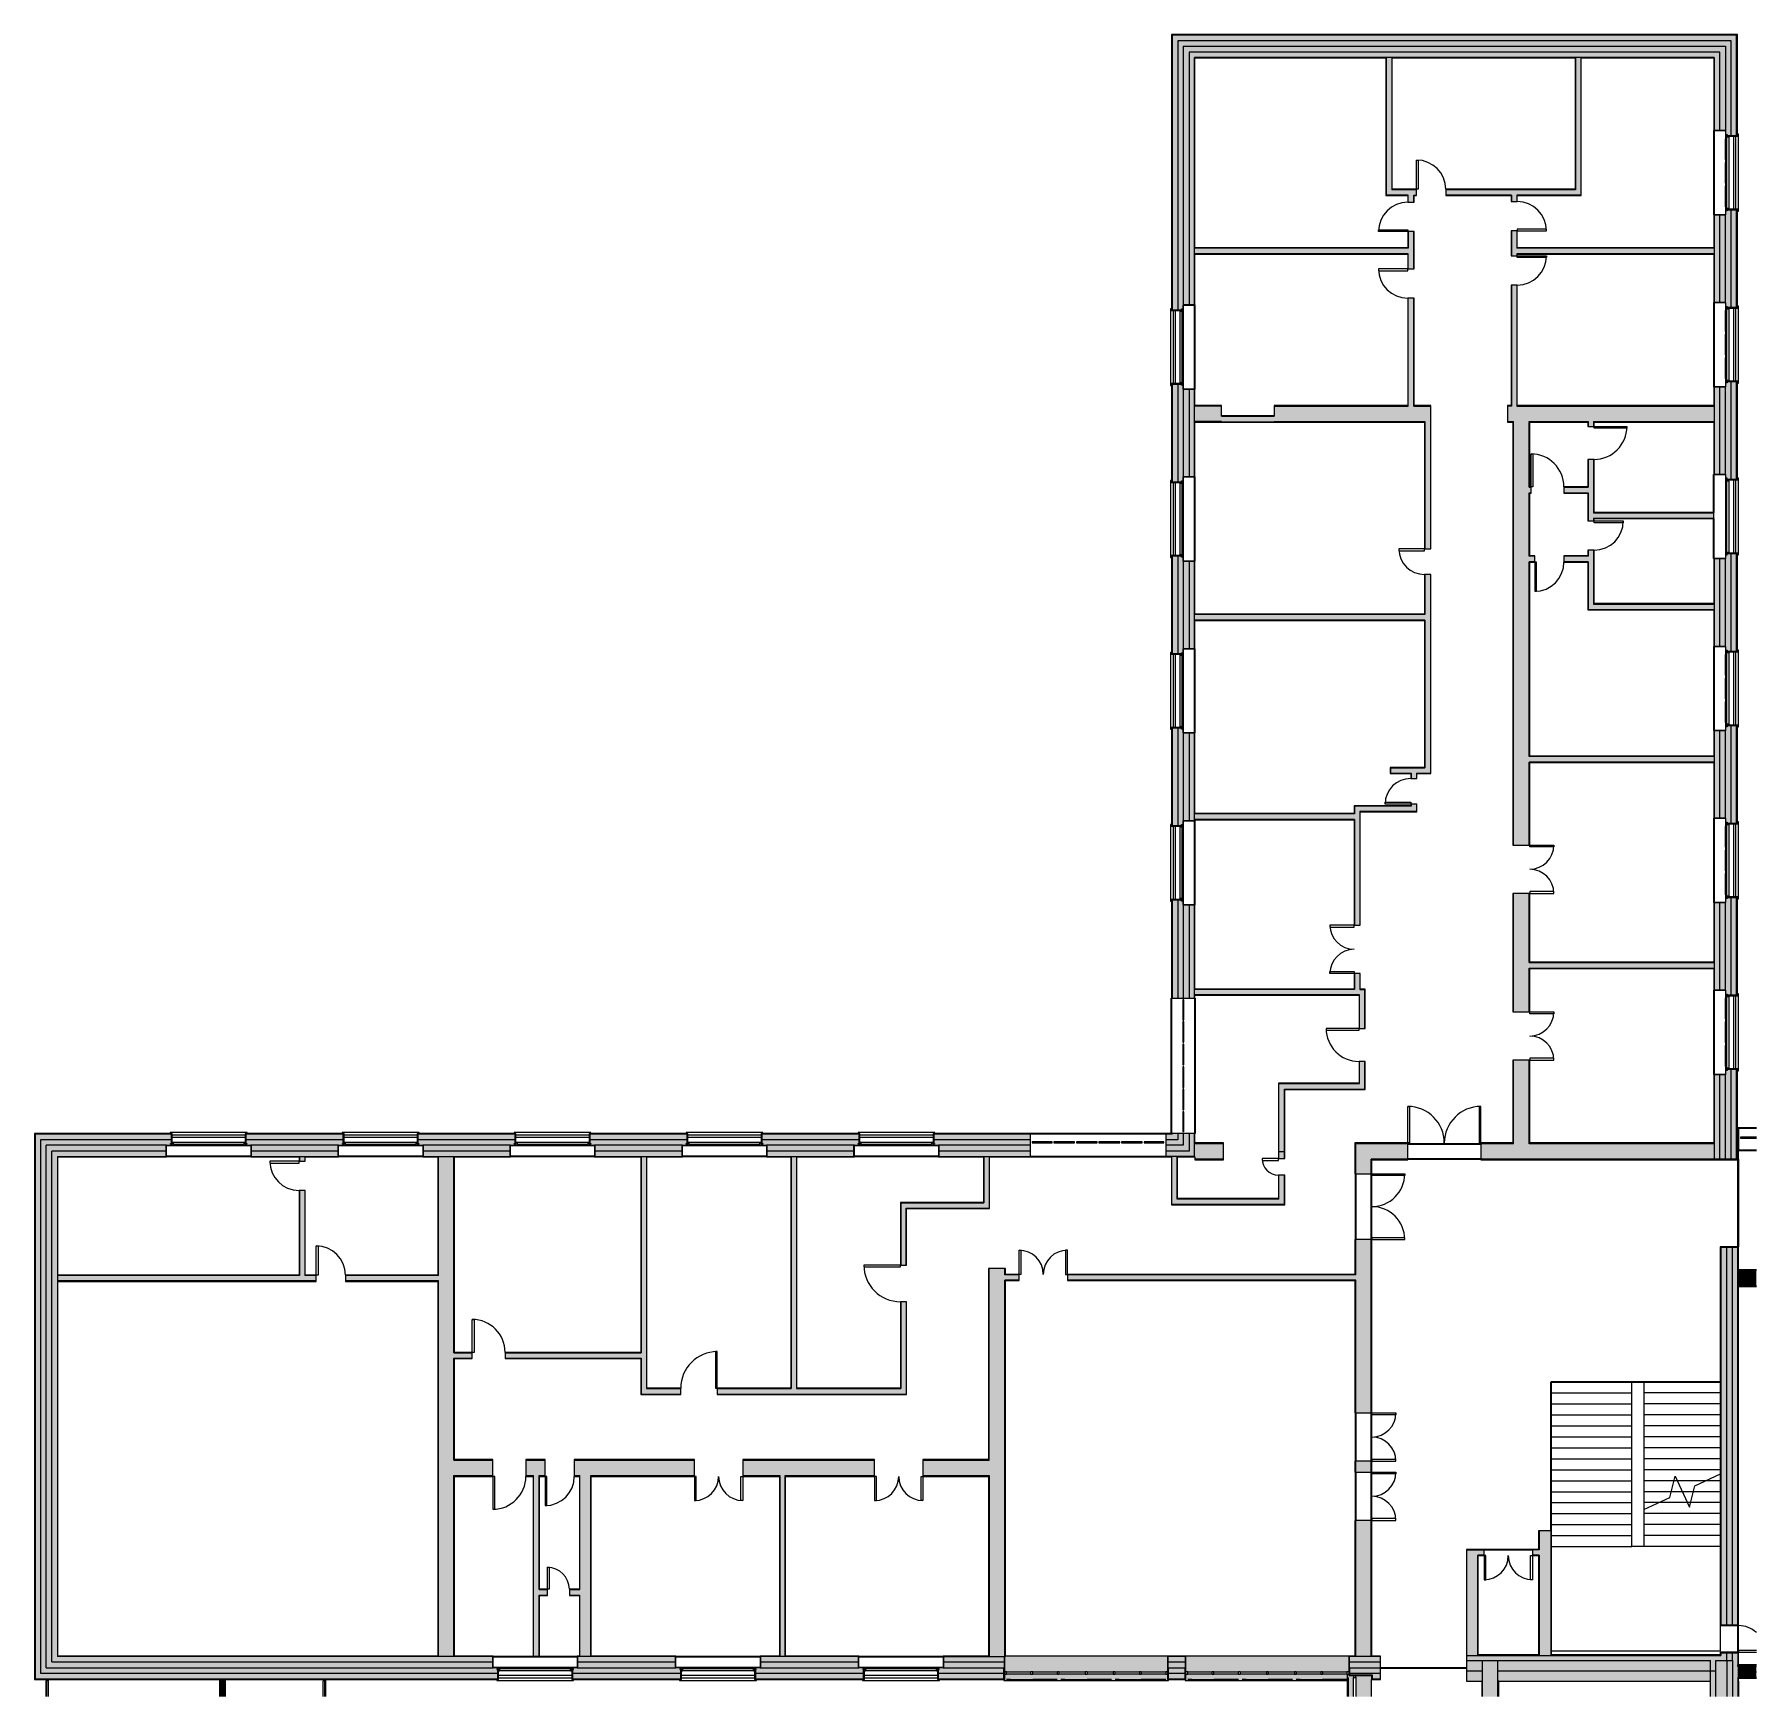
# Model space of a CAD drawing. Header units: millimetres. Extents: x -68567 to -21492, y -18529 to 26913.
import ezdxf

# ---------------------------------------------------------------- set-up
doc = ezdxf.new("R2010")
doc.units = ezdxf.units.MM
doc.linetypes.add('Sovrapposto', pattern=[3.96875, 2.38125, -1.5875])
for name, color, linetype, lineweight in [('A-DETL-WIDE', 214, 'Continuous', 35), ('A-DOOR', 31, 'Continuous', 9), ('A-GLAZ', 151, 'Continuous', 9), ('A-GLAZ-CURT', 52, 'Continuous', 9), ('A-GLAZ-SILL', 1, 'Continuous', 9), ('A-WALL', 113, 'Continuous', 9), ('A-WALL-PATT', 111, 'Continuous', 18), ('I-WALL', 2, 'Continuous', 9), ('S-STRS', 31, 'Continuous', 9), ('S-STRS-MBND', 31, 'Sovrapposto', 9)]:
    doc.layers.add(name, color=color, linetype=linetype, lineweight=lineweight)

# ---------------------------------------------------------------- blocks, each defined once
blk = doc.blocks.new('M_Porta-Doppia-Pannello non in rilievo - 132_232-740855-dtu_P2 - Piano Secondo')
at = {"layer": 'A-DOOR'}
for p, q in [((-660, 230), (-660, 890)), ((-660, 890), (-610, 890)), ((-610, 890), (-610, 230)), ((660, 890), (610, 890)), ((610, 890), (610, 230)), ((660, 230), (660, 890)), ((-610, 230), (-660, 230)), ((610, 230), (660, 230))]:
    blk.add_line(p, q, dxfattribs=at)
for centre, start, end in [((-660, 230), 0, 90), ((660, 230), 90, 180)]:
    blk.add_arc(centre, 660, start, end, dxfattribs=at)
blk = doc.blocks.new('M_Porta-Doppia-Pannello non in rilievo - 180_230-1393947-dtu_P2 - Piano Secondo')
at = {"layer": 'A-DOOR'}
for p, q in [((-900, 230), (-900, 1130)), ((-900, 1130), (-850, 1130)), ((-850, 1130), (-850, 230)), ((900, 1130), (850, 1130)), ((850, 1130), (850, 230)), ((900, 230), (900, 1130)), ((-850, 230), (-900, 230)), ((850, 230), (900, 230))]:
    blk.add_line(p, q, dxfattribs=at)
for centre, start, end in [((-900, 230), 0, 90), ((900, 230), 90, 180)]:
    blk.add_arc(centre, 900, start, end, dxfattribs=at)
blk = doc.blocks.new('M_Porta-Singola-Pannello - 54_232-1393553-dtu_P2 - Piano Secondo')
at = {"layer": 'A-DOOR'}
for p, q in [((225, 535), (175, 535)), ((175, 535), (175, 85)), ((225, 85), (225, 535)), ((175, 85), (225, 85))]:
    blk.add_line(p, q, dxfattribs=at)
blk.add_arc((225, 85), 450, 90, 180, dxfattribs=at)
blk = doc.blocks.new('M_Porta-Doppia-Pannello non in rilievo - 132_232-740847-dtu_P2 - Piano Secondo')
at = {"layer": 'A-DOOR'}
for p, q in [((-660, 85), (-660, 745)), ((-660, 745), (-610, 745)), ((-610, 745), (-610, 85)), ((660, 745), (610, 745)), ((610, 745), (610, 85)), ((660, 85), (660, 745)), ((-610, 85), (-660, 85)), ((610, 85), (660, 85))]:
    blk.add_line(p, q, dxfattribs=at)
for centre, start, end in [((-660, 85), 0, 90), ((660, 85), 90, 180)]:
    blk.add_arc(centre, 660, start, end, dxfattribs=at)
blk = doc.blocks.new('M_Porta-Singola-Pannello - 70_200-742287-dtu_P2 - Piano Secondo')
at = {"layer": 'A-DOOR'}
for p, q in [((300, -85), (350, -85)), ((300, -785), (300, -85)), ((350, -85), (350, -785)), ((350, -785), (300, -785))]:
    blk.add_line(p, q, dxfattribs=at)
blk.add_arc((350, -85), 700, 180, 270, dxfattribs=at)
blk = doc.blocks.new('M_Porta-Singola-Pannello - 90_220-742280-dtu_P2 - Piano Secondo')
at = {"layer": 'A-DOOR'}
for p, q in [((450, 985), (400, 985)), ((400, 985), (400, 85)), ((450, 85), (450, 985)), ((400, 85), (450, 85))]:
    blk.add_line(p, q, dxfattribs=at)
blk.add_arc((450, 85), 900, 90, 180, dxfattribs=at)
blk = doc.blocks.new('M_Porta-Singola-Pannello - 70_200-742293-dtu_P2 - Piano Secondo')
at = {"layer": 'A-DOOR'}
for p, q in [((350, 785), (300, 785)), ((300, 785), (300, 85)), ((350, 85), (350, 785)), ((300, 85), (350, 85))]:
    blk.add_line(p, q, dxfattribs=at)
blk.add_arc((350, 85), 700, 90, 180, dxfattribs=at)
blk = doc.blocks.new('M_Porta-Singola-Pannello - 80_210-742298-dtu_P2 - Piano Secondo')
at = {"layer": 'A-DOOR'}
for p, q in [((400, 885), (350, 885)), ((350, 885), (350, 85)), ((400, 85), (400, 885)), ((350, 85), (400, 85))]:
    blk.add_line(p, q, dxfattribs=at)
blk.add_arc((400, 85), 800, 90, 180, dxfattribs=at)
blk = doc.blocks.new('M_Porta-Singola-Pannello - 80_210-742351-dtu_P2 - Piano Secondo')
at = {"layer": 'A-DOOR'}
for p, q in [((350, -85), (400, -85)), ((350, -885), (350, -85)), ((400, -85), (400, -885)), ((400, -885), (350, -885))]:
    blk.add_line(p, q, dxfattribs=at)
blk.add_arc((400, -85), 800, 180, 270, dxfattribs=at)
blk = doc.blocks.new('M_Porta-Singola-Pannello - 90_210-742288-dtu_P2 - Piano Secondo')
at = {"layer": 'A-DOOR'}
for p, q in [((400, -85), (450, -85)), ((400, -985), (400, -85)), ((450, -85), (450, -985)), ((450, -985), (400, -985))]:
    blk.add_line(p, q, dxfattribs=at)
blk.add_arc((450, -85), 900, 180, 270, dxfattribs=at)
blk = doc.blocks.new('M_Porta-Singola-Pannello - 100_210-742365-dtu_P2 - Piano Secondo')
at = {"layer": 'A-DOOR'}
for p, q in [((500, 1085), (450, 1085)), ((450, 1085), (450, 85)), ((500, 85), (500, 1085)), ((450, 85), (500, 85))]:
    blk.add_line(p, q, dxfattribs=at)
blk.add_arc((500, 85), 1000, 90, 180, dxfattribs=at)
blk = doc.blocks.new('M_Porta-Singola-Pannello - 90_230-742296-dtu_P2 - Piano Secondo')
at = {"layer": 'A-DOOR'}
for p, q in [((400, -85), (450, -85)), ((400, -985), (400, -85)), ((450, -85), (450, -985)), ((450, -985), (400, -985))]:
    blk.add_line(p, q, dxfattribs=at)
blk.add_arc((450, -85), 900, 180, 270, dxfattribs=at)
blk = doc.blocks.new('M_Porta-Singola-Pannello - 80_200-742355-dtu_P2 - Piano Secondo')
at = {"layer": 'A-DOOR'}
for p, q in [((350, -85), (400, -85)), ((350, -885), (350, -85)), ((400, -85), (400, -885)), ((400, -885), (350, -885))]:
    blk.add_line(p, q, dxfattribs=at)
blk.add_arc((400, -85), 800, 180, 270, dxfattribs=at)
blk = doc.blocks.new('M_Porta-Singola-Pannello - 80_240-742313-dtu_P2 - Piano Secondo')
at = {"layer": 'A-DOOR'}
for p, q in [((400, 885), (350, 885)), ((350, 885), (350, 85)), ((400, 85), (400, 885)), ((350, 85), (400, 85))]:
    blk.add_line(p, q, dxfattribs=at)
blk.add_arc((400, 85), 800, 90, 180, dxfattribs=at)
blk = doc.blocks.new('M_Porta-Singola-Pannello - 90_230-1393938-dtu_P2 - Piano Secondo')
at = {"layer": 'A-DOOR'}
for p, q in [((450, 1130), (400, 1130)), ((400, 1130), (400, 230)), ((450, 230), (450, 1130)), ((400, 230), (450, 230))]:
    blk.add_line(p, q, dxfattribs=at)
blk.add_arc((450, 230), 900, 90, 180, dxfattribs=at)
blk = doc.blocks.new('M_Porta-Singola-Pannello - 80_220-1393941-dtu_P2 - Piano Secondo')
at = {"layer": 'A-DOOR'}
for p, q in [((400, 1030), (350, 1030)), ((350, 1030), (350, 230)), ((400, 230), (400, 1030)), ((350, 230), (400, 230))]:
    blk.add_line(p, q, dxfattribs=at)
blk.add_arc((400, 230), 800, 90, 180, dxfattribs=at)
blk = doc.blocks.new('M_Porta-Singola-Pannello - 60_198-742370-dtu_P2 - Piano Secondo')
at = {"layer": 'A-DOOR'}
for p, q in [((250, -85), (300, -85)), ((250, -685), (250, -85)), ((300, -85), (300, -685)), ((300, -685), (250, -685))]:
    blk.add_line(p, q, dxfattribs=at)
blk.add_arc((300, -85), 600, 180, 270, dxfattribs=at)
blk = doc.blocks.new('M_Porta-Singola-Pannello - 73_210-1393409-dtu_P2 - Piano Secondo')
at = {"layer": 'A-DOOR'}
for p, q in [((315, 740), (315, 250)), ((365, 250), (365, 740)), ((315, 250), (365, 250))]:
    blk.add_line(p, q, dxfattribs=at)
blk.add_arc((365, 250), 730, 137.5593, 180, dxfattribs=at)
blk = doc.blocks.new('dtu_ING_Window_Legno_3_1 ante - WD-DG_200x275cm-1366434-dtu_P2 - Piano Secondo')
at = {"layer": 'A-GLAZ'}
for p, q in [((-1000, 45), (-1045, 45)), ((-1045, 45), (-1045, 25)), ((-1045, 25), (-970, 25)), ((-1000, 85), (-1000, 45)), ((-970, 85), (-1000, 85)), ((-970, 85), (970, 85)), ((-970, 85), (-970, 25)), ((-970, 25), (970, 25)), ((-930, 25), (-930, 0)), ((-930, 0), (-363, 0)), ((-363, 0), (-363, 25)), ((-283, 25), (-283, 0)), ((-283, 0), (283, 0)), ((283, 0), (283, 25)), ((363, 25), (363, 0)), ((363, 0), (930, 0)), ((930, 0), (930, 25)), ((1000, 85), (970, 85)), ((970, 25), (970, 85)), ((970, 25), (1045, 25)), ((1000, 45), (1000, 85)), ((1045, 45), (1000, 45)), ((1045, 25), (1045, 45))]:
    blk.add_line(p, q, dxfattribs=at)
at = {"layer": 'A-GLAZ-SILL'}
for p, q in [((1050, 350), (-1050, 350)), ((-1050, 350), (-1050, 320)), ((1000, 275), (-1000, 275)), ((-1000, 215), (1000, 215)), ((1050, 320), (1050, 350)), ((-1150, -5), (1150, -5))]:
    blk.add_line(p, q, dxfattribs=at)
blk = doc.blocks.new('dtu_ING_Window_Legno_3_1 ante - WD-SG_200x275cm-1366435-dtu_P2 - Piano Secondo')
at = {"layer": 'A-GLAZ'}
for p, q in [((-1045, -25), (-970, -25)), ((-1045, -45), (-1045, -25)), ((-1000, -45), (-1045, -45)), ((-1000, -85), (-1000, -45)), ((-970, -85), (-1000, -85)), ((-970, -25), (-970, -85)), ((970, -25), (-970, -25)), ((970, -85), (-970, -85)), ((-930, 0), (-363, 0)), ((-930, -25), (-930, 0)), ((-363, 0), (-363, -25)), ((-283, 0), (283, 0)), ((-283, -25), (-283, 0)), ((283, 0), (283, -25)), ((363, 0), (930, 0)), ((363, -25), (363, 0)), ((930, 0), (930, -25)), ((970, -25), (1045, -25)), ((970, -85), (970, -25)), ((1000, -85), (970, -85)), ((1045, -45), (1000, -45)), ((1000, -45), (1000, -85)), ((1045, -25), (1045, -45))]:
    blk.add_line(p, q, dxfattribs=at)
at = {"layer": 'A-GLAZ-SILL'}
for p, q in [((1150, 5), (-1150, 5)), ((-1050, -320), (-1050, -350)), ((-1050, -350), (1050, -350)), ((1000, -215), (-1000, -215)), ((-1000, -275), (1000, -275)), ((1050, -350), (1050, -320))]:
    blk.add_line(p, q, dxfattribs=at)
blk = doc.blocks.new('Pannello sistema - Vetrato-1266262-dtu_P2 - Piano Secondo')
at = {"layer": 'A-GLAZ-CURT'}
for p, q in [((271, 50), (-271, 50)), ((-271, 50), (-271, 24)), ((-271, 24), (271, 24)), ((271, 24), (271, 50))]:
    blk.add_line(p, q, dxfattribs=at)
blk = doc.blocks.new('Pannello sistema - Vetrato-1266263-dtu_P2 - Piano Secondo')
at = {"layer": 'A-GLAZ-CURT'}
for p, q in [((283, 50), (-283, 50)), ((-283, 50), (-283, 24)), ((-283, 24), (283, 24)), ((283, 24), (283, 50))]:
    blk.add_line(p, q, dxfattribs=at)
blk = doc.blocks.new('Pannello sistema - Vetrato-V1-dtu_P2 - Piano Secondo')
at = {"layer": 'A-GLAZ-CURT'}
for p, q in [((271, 50), (-271, 50)), ((-271, 50), (-271, 24)), ((-271, 24), (271, 24)), ((271, 24), (271, 50))]:
    blk.add_line(p, q, dxfattribs=at)
blk = doc.blocks.new('Pannello sistema - Vetrato-V2-dtu_P2 - Piano Secondo')
at = {"layer": 'A-GLAZ-CURT'}
for p, q in [((283, 50), (-283, 50)), ((-283, 50), (-283, 24)), ((-283, 24), (283, 24)), ((283, 24), (283, 50))]:
    blk.add_line(p, q, dxfattribs=at)
blk = doc.blocks.new('dtu_ING_Window_Legno_3_1 ante - WD-DG_200x275cm-1366436-dtu_P2 - Piano Secondo')
at = {"layer": 'A-GLAZ'}
for p, q in [((-1045, -25), (-970, -25)), ((-1045, -45), (-1045, -25)), ((-1000, -45), (-1045, -45)), ((-1000, -85), (-1000, -45)), ((-970, -85), (-1000, -85)), ((-970, -25), (-970, -85)), ((970, -25), (-970, -25)), ((970, -85), (-970, -85)), ((-930, 0), (-363, 0)), ((-930, -25), (-930, 0)), ((-363, 0), (-363, -25)), ((-283, 0), (283, 0)), ((-283, -25), (-283, 0)), ((283, 0), (283, -25)), ((363, 0), (930, 0)), ((363, -25), (363, 0)), ((930, 0), (930, -25)), ((970, -25), (1045, -25)), ((970, -85), (970, -25)), ((1000, -85), (970, -85)), ((1045, -45), (1000, -45)), ((1000, -45), (1000, -85)), ((1045, -25), (1045, -45))]:
    blk.add_line(p, q, dxfattribs=at)
at = {"layer": 'A-GLAZ-SILL'}
for p, q in [((1150, 5), (-1150, 5)), ((-1050, -320), (-1050, -350)), ((-1050, -350), (1050, -350)), ((1000, -215), (-1000, -215)), ((-1000, -275), (1000, -275)), ((1050, -350), (1050, -320))]:
    blk.add_line(p, q, dxfattribs=at)
blk = doc.blocks.new('M_Porta-Doppia-Pannello non in rilievo - 200_228-1393933-dtu_P2 - Piano Secondo')
at = {"layer": 'A-DOOR'}
for p, q in [((-1000, 230), (-1000, 1230)), ((-1000, 1230), (-950, 1230)), ((-950, 1230), (-950, 230)), ((1000, 1230), (950, 1230)), ((950, 1230), (950, 230)), ((1000, 230), (1000, 1230)), ((-950, 230), (-1000, 230)), ((950, 230), (1000, 230))]:
    blk.add_line(p, q, dxfattribs=at)
for centre, start, end in [((-1000, 230), 0, 90), ((1000, 230), 90, 180)]:
    blk.add_arc(centre, 1000, start, end, dxfattribs=at)
blk = doc.blocks.new('Pannello sistema - Vetrato-1319699-dtu_P2 - Piano Secondo')
at = {"layer": 'A-GLAZ-CURT'}
for p, q in [((155, 50), (-278, 50)), ((-278, 50), (-278, 24)), ((-278, 24), (155, 24))]:
    blk.add_line(p, q, dxfattribs=at)
blk = doc.blocks.new('Pannello sistema - Solido-1326032-dtu_P2 - Piano Secondo')
at = {"layer": 'A-GLAZ-CURT'}
for q in [(-1055, 10), (-1482, -25)]:
    blk.add_line((-1482, 10), q, dxfattribs=at)
blk = doc.blocks.new('Pannello sistema - Vetrato-1326036-dtu_P2 - Piano Secondo')
at = {"layer": 'A-GLAZ-CURT'}
for p, q in [((-1055, -25), (-1482, -25)), ((-1482, -25), (-1482, -49)), ((-1482, -49), (-1055, -49))]:
    blk.add_line(p, q, dxfattribs=at)
blk = doc.blocks.new('Pannello sistema - Solido-1326042-dtu_P2 - Piano Secondo')
at = {"layer": 'A-GLAZ-CURT'}
for p in [(-1482, 25), (-1055, -10)]:
    blk.add_line(p, (-1482, -10), dxfattribs=at)
blk = doc.blocks.new('Pannello sistema - Vetrato-1326046-dtu_P2 - Piano Secondo')
at = {"layer": 'A-GLAZ-CURT'}
for p, q in [((-1055, 49), (-1482, 49)), ((-1482, 49), (-1482, 25)), ((-1482, 25), (-1055, 25))]:
    blk.add_line(p, q, dxfattribs=at)
blk = doc.blocks.new('dtu_ING_Window_Legno_L9 - WD-DG_445x275cm-1366452-dtu_P2 - Piano Secondo')
at = {"layer": 'A-GLAZ'}
h = blk.add_hatch(color=256, dxfattribs=at)
h.paths.add_polyline_path([(-705, 345), (-3742, 345), (-3742, 320), (-3717, 320), (-3717, 170), (733, 170), (735, 320), (758, 320), (758, 345), (-33, 345)])
h.paths.add_polyline_path([(-3717, 110), (-3717, -320), (735, -320), (735, -310), (743, -310), (743, 0), (733, 0), (733, 110), (-3667, 110)])
for p, q in [((-3667, 170), (-3717, 170)), ((-3717, 110), (-3667, 110)), ((-2978, 320), (-3667, 320)), ((-3667, 320), (-3000, 320)), ((-3556, 320), (-3667, 320)), ((-3667, 170), (-3000, 170)), ((-3667, 110), (-3667, 170)), ((-3000, 110), (-3667, 110)), ((-3000, 110), (-3000, 170)), ((-2950, 170), (-3000, 170)), ((-3000, 110), (-2950, 110)), ((-2283, 320), (-2978, 320)), ((-2283, 320), (-2950, 320)), ((-2950, 170), (-2278, 170)), ((-2950, 110), (-2950, 170)), ((-2278, 110), (-2950, 110)), ((-2394, 320), (-2283, 320)), ((-2278, 110), (-2278, 170)), ((-2233, 170), (-2278, 170)), ((-2278, 110), (-2233, 110)), ((-2233, 170), (-1517, 170)), ((-2233, 110), (-2233, 170)), ((-1517, 110), (-2233, 110)), ((-1494, 320), (-2183, 320)), ((-2183, 320), (-1517, 320)), ((-2073, 320), (-2183, 320)), ((-1517, 110), (-1517, 170)), ((-1467, 170), (-1517, 170)), ((-1517, 110), (-1467, 110)), ((-800, 320), (-1494, 320)), ((-800, 320), (-1467, 320)), ((-1467, 170), (-750, 170)), ((-1467, 110), (-1467, 170)), ((-750, 110), (-1467, 110)), ((-911, 320), (-800, 320)), ((-750, 110), (-750, 170)), ((-705, 170), (-750, 170)), ((-750, 110), (-705, 110)), ((-705, 170), (-33, 170)), ((-705, 170), (-705, 110)), ((-33, 110), (-705, 110)), ((-11, 320), (-700, 320)), ((-700, 320), (-33, 320)), ((-589, 320), (-700, 320)), ((-33, 170), (-33, 110)), ((17, 170), (-33, 170)), ((-33, 110), (17, 110)), ((683, 320), (-11, 320)), ((683, 320), (17, 320)), ((17, 170), (683, 170)), ((17, 170), (17, 110)), ((683, 110), (17, 110)), ((573, 320), (683, 320)), ((683, 170), (683, 110)), ((733, 170), (683, 170)), ((683, 110), (733, 110))]:
    blk.add_line(p, q, dxfattribs=at)
at = {"layer": 'A-GLAZ-SILL'}
for p, q in [((758, 345), (-3742, 345)), ((-3742, 345), (-3742, 320)), ((758, 320), (758, 345)), ((-3717, -320), (715, -320))]:
    blk.add_line(p, q, dxfattribs=at)
blk = doc.blocks.new('dtu_ING_Window_Legno_L9 - WD-DG_445x275cm-V3-dtu_P2 - Piano Secondo')
at = {"layer": 'A-GLAZ'}
h = blk.add_hatch(color=256, dxfattribs=at)
h.paths.add_polyline_path([(-2950, 345), (-3675, 345), (-3675, 186), (-3717, 186), (-3717, 170), (733, 170), (733, 320), (758, 320), (758, 345), (-2899, 345)])
h.paths.add_polyline_path([(-3720, 186), (-3737, 186), (-3737, 0), (-3720, 0), (-3720, 170)])
h.paths.add_polyline_path([(-3717, 110), (-3717, -320), (733, -320), (733, 110), (-3675, 110)])
for p, q in [((-3667, 170), (-3717, 170)), ((-3717, 110), (-3667, 110)), ((-2978, 320), (-3667, 320)), ((-3667, 320), (-3000, 320)), ((-3556, 320), (-3667, 320)), ((-3667, 170), (-3000, 170)), ((-3667, 110), (-3667, 170)), ((-3000, 110), (-3667, 110)), ((-3000, 110), (-3000, 170)), ((-2950, 170), (-3000, 170)), ((-3000, 110), (-2950, 110)), ((-2283, 320), (-2978, 320)), ((-2283, 320), (-2950, 320)), ((-2950, 170), (-2278, 170)), ((-2950, 110), (-2950, 170)), ((-2278, 110), (-2950, 110)), ((-2394, 320), (-2283, 320)), ((-2278, 110), (-2278, 170)), ((-2233, 170), (-2278, 170)), ((-2278, 110), (-2233, 110)), ((-2233, 170), (-1517, 170)), ((-2233, 110), (-2233, 170)), ((-1517, 110), (-2233, 110)), ((-1494, 320), (-2183, 320)), ((-2183, 320), (-1517, 320)), ((-2073, 320), (-2183, 320)), ((-1517, 110), (-1517, 170)), ((-1467, 170), (-1517, 170)), ((-1517, 110), (-1467, 110)), ((-800, 320), (-1494, 320)), ((-800, 320), (-1467, 320)), ((-1467, 170), (-750, 170)), ((-1467, 110), (-1467, 170)), ((-750, 110), (-1467, 110)), ((-911, 320), (-800, 320)), ((-750, 110), (-750, 170)), ((-705, 170), (-750, 170)), ((-750, 110), (-705, 110)), ((-705, 170), (-33, 170)), ((-705, 170), (-705, 110)), ((-33, 110), (-705, 110)), ((-11, 320), (-700, 320)), ((-700, 320), (-33, 320)), ((-589, 320), (-700, 320)), ((-33, 170), (-33, 110)), ((17, 170), (-33, 170)), ((-33, 110), (17, 110)), ((683, 320), (-11, 320)), ((683, 320), (17, 320)), ((17, 170), (683, 170)), ((17, 170), (17, 110)), ((683, 110), (17, 110)), ((573, 320), (683, 320)), ((683, 170), (683, 110)), ((733, 170), (683, 170)), ((683, 110), (733, 110))]:
    blk.add_line(p, q, dxfattribs=at)
at = {"layer": 'A-GLAZ-SILL'}
for p, q in [((758, 345), (-3675, 345)), ((758, 320), (758, 345)), ((-3717, -320), (733, -320))]:
    blk.add_line(p, q, dxfattribs=at)
blk = doc.blocks.new('dtu_ING_Window_Legno_3_1 ante - WD-DG_200x275cm-1366455-dtu_P2 - Piano Secondo')
at = {"layer": 'A-GLAZ'}
for p, q in [((-1045, -25), (-970, -25)), ((-1045, -45), (-1045, -25)), ((-1000, -45), (-1045, -45)), ((-1000, -85), (-1000, -45)), ((-970, -85), (-1000, -85)), ((-970, -25), (-970, -85)), ((970, -25), (-970, -25)), ((970, -85), (-970, -85)), ((-930, 0), (-363, 0)), ((-930, -25), (-930, 0)), ((-363, 0), (-363, -25)), ((-283, 0), (283, 0)), ((-283, -25), (-283, 0)), ((283, 0), (283, -25)), ((363, 0), (930, 0)), ((363, -25), (363, 0)), ((930, 0), (930, -25)), ((970, -25), (1045, -25)), ((970, -85), (970, -25)), ((1000, -85), (970, -85)), ((1045, -45), (1000, -45)), ((1000, -45), (1000, -85)), ((1045, -25), (1045, -45))]:
    blk.add_line(p, q, dxfattribs=at)
at = {"layer": 'A-GLAZ-SILL'}
for p, q in [((1150, 5), (-1150, 5)), ((-1050, -320), (-1050, -350)), ((-1050, -350), (1050, -350)), ((1000, -215), (-1000, -215)), ((-1000, -275), (1000, -275)), ((1050, -350), (1050, -320))]:
    blk.add_line(p, q, dxfattribs=at)
blk = doc.blocks.new('dtu_ING_Window_Legno_L9 - WD-DG_450x275cm-1366493-dtu_P2 - Piano Secondo')
at = {"layer": 'A-GLAZ'}
blk.add_hatch(color=256, dxfattribs=at).paths.add_polyline_path([(174, 170), (750, 170), (750, 110), (174, 110), (174, -320), (750, -320), (750, -300), (770, -300), (770, 283), (775, 283), (775, 300), (775, 303), (775, 345), (174, 345)])
for p, q in [((700, 320), (174, 320)), ((700, 320), (174, 320)), ((174, 170), (700, 170)), ((700, 110), (174, 110)), ((588, 320), (700, 320)), ((700, 170), (700, 110)), ((750, 170), (700, 170)), ((700, 110), (750, 110)), ((750, 110), (750, 170))]:
    blk.add_line(p, q, dxfattribs=at)
at = {"layer": 'A-GLAZ-SILL'}
for p, q in [((775, 345), (174, 345)), ((775, 303), (775, 345)), ((775, 283), (775, 300)), ((174, -320), (641, -320))]:
    blk.add_line(p, q, dxfattribs=at)

msp = doc.modelspace()

# ---------------------------------------------------------------- hatches: boundary and pattern name
at = {"layer": 'A-WALL'}
h = msp.add_hatch(color=7, dxfattribs=at)
h.paths.add_polyline_path([(-37464, 566), (-37464, 3246), (-37209, 3246), (-37209, 3266), (-37484, 3266), (-37484, 566)])
h.paths.add_polyline_path([(-37189, 3246), (-37164, 3246), (-37164, 3266), (-37189, 3263)])
h.paths.add_polyline_path([(-37164, 5266), (-37164, 5286), (-37189, 5286), (-37189, 5266)])
h.paths.add_polyline_path([(-37484, 5266), (-37209, 5266), (-37209, 5286), (-37464, 5286), (-37464, 7946), (-37209, 7946), (-37209, 7966), (-37484, 7966), (-37484, 5369)])
h.paths.add_polyline_path([(-37164, 7946), (-37164, 7966), (-37189, 7963), (-37189, 7946)])
h.paths.add_polyline_path([(-37189, 9966), (-37164, 9966), (-37164, 9986), (-37189, 9986), (-37189, 9970)])
h.paths.add_polyline_path([(-37484, 9966), (-37209, 9966), (-37209, 9986), (-37464, 9986), (-37464, 12646), (-37209, 12646), (-37209, 12666), (-37484, 12666), (-37484, 10041)])
h.paths.add_polyline_path([(-37164, 12646), (-37164, 12666), (-37189, 12663), (-37189, 12646)])
h.paths.add_polyline_path([(-37164, 14666), (-37164, 14686), (-37189, 14686), (-37189, 14666)])
h.paths.add_polyline_path([(-37484, 14666), (-37209, 14666), (-37209, 14686), (-37464, 14686), (-37464, 17346), (-37209, 17346), (-37209, 17366), (-37484, 17366), (-37484, 14713)])
h.paths.add_polyline_path([(-37189, 17346), (-37164, 17346), (-37164, 17366), (-37189, 17363)])
h.paths.add_polyline_path([(-37484, 19366), (-37209, 19366), (-37209, 19386), (-37464, 19386), (-37464, 26913), (-37484, 26913), (-37484, 19384)])
h.paths.add_polyline_path([(-37164, 19366), (-37164, 19386), (-37189, 19386), (-37189, 19366)])
for color, points in [(250, [(-22037, 26893), (-22017, 26893), (-22017, 26913), (-37464, 26913), (-37464, 26893), (-22990, 26893)]), (250, [(-22187, 26743), (-22037, 26743), (-22037, 26893), (-37314, 26893), (-37314, 26743), (-22990, 26743)]), (250, [(-22497, 26433), (-22337, 26433), (-22337, 26593), (-37004, 26593), (-37004, 26433), (-22990, 26433)]), (250, [(-68547, -18042), (-68547, -3154), (-68567, -3154), (-68567, -18042)]), (250, [(-21977, -2999), (-21977, -2979), (-22017, -2979), (-22017, -2999)]), (250, [(-68397, -17892), (-68397, -3304), (-68547, -3304), (-68547, -17892)]), (250, [(-68087, -17582), (-68087, -3614), (-68247, -3614), (-68247, -17582)]), (250, [(-22017, -3439), (-21977, -3439), (-21977, -3299), (-22037, -3299), (-22037, -3439)]), (7, [(-21977, -3599), (-21977, -3589), (-22017, -3589), (-22017, -3599)]), (250, [(-22506, -18529), (-22294, -18529), (-22294, -17827), (-22604, -17827), (-22604, -18529)]), (250, [(-21984, -17709), (-21494, -17709), (-21494, -17659), (-22004, -17659), (-22004, -17709)]), (7, [(-22754, -18529), (-22754, -18107), (-22764, -18107), (-22761, -18529)]), (250, [(-21981, -18529), (-21974, -18529), (-21974, -18107), (-21994, -18107), (-21994, -18529), (-21988, -18529)]), (7, [(-21494, -18029), (-21494, -18009), (-21984, -18009), (-21984, -18029)])]:
    msp.add_hatch(color=color, dxfattribs=at).paths.add_polyline_path(points)
h = msp.add_hatch(color=250, dxfattribs=at)
h.paths.add_polyline_path([(-37464, -3154), (-37314, -3154), (-37314, -3134), (-37464, -3134)])
h.paths.add_polyline_path([(-37464, 566), (-37314, 566), (-37314, 3246), (-37464, 3246), (-37464, 1596)])
h.paths.add_polyline_path([(-37384, 5286), (-37314, 5286), (-37314, 7946), (-37464, 7946), (-37464, 5286)])
h.paths.add_polyline_path([(-37314, 9986), (-37314, 12646), (-37464, 12646), (-37464, 9986), (-37384, 9986)])
h.paths.add_polyline_path([(-37464, 14686), (-37314, 14686), (-37314, 17346), (-37464, 17346), (-37464, 14713)])
h.paths.add_polyline_path([(-37384, 19386), (-37314, 19386), (-37314, 26893), (-37464, 26893), (-37464, 19386)])
h = msp.add_hatch(color=7, dxfattribs=at)
h.paths.add_polyline_path([(-22037, -3834), (-22017, -3834), (-22017, -3589), (-22037, -3589)])
h.paths.add_polyline_path([(-22037, -2999), (-22017, -2999), (-22017, -1367), (-22292, -1367), (-22292, -1387), (-22037, -1387), (-22037, -2716)])
h.paths.add_polyline_path([(-22312, -1387), (-22312, -1367), (-22337, -1367), (-22337, -1387)])
h.paths.add_polyline_path([(-22312, 633), (-22312, 653), (-22337, 653), (-22337, 633)])
h.paths.add_polyline_path([(-22292, 633), (-22017, 633), (-22017, 3333), (-22292, 3333), (-22292, 3313), (-22037, 3313), (-22037, 653), (-22292, 653), (-22292, 639)])
h.paths.add_polyline_path([(-22337, 3313), (-22312, 3313), (-22312, 3333), (-22337, 3333)])
h.paths.add_polyline_path([(-22312, 5333), (-22312, 5353), (-22337, 5353), (-22337, 5333)])
h.paths.add_polyline_path([(-22292, 5333), (-22017, 5333), (-22017, 8033), (-22292, 8033), (-22292, 8013), (-22037, 8013), (-22037, 5353), (-22292, 5353), (-22292, 5339)])
h.paths.add_polyline_path([(-22337, 8013), (-22312, 8013), (-22312, 8033), (-22337, 8033)])
h.paths.add_polyline_path([(-22292, 10033), (-22017, 10033), (-22017, 12733), (-22292, 12733), (-22292, 12713), (-22037, 12713), (-22037, 10053), (-22292, 10053), (-22292, 10039)])
h.paths.add_polyline_path([(-22337, 10033), (-22312, 10037), (-22312, 10053), (-22337, 10053)])
h.paths.add_polyline_path([(-22312, 12713), (-22312, 12733), (-22337, 12733), (-22337, 12713)])
h.paths.add_polyline_path([(-22312, 14733), (-22312, 14753), (-22337, 14753), (-22337, 14733)])
h.paths.add_polyline_path([(-22292, 14733), (-22017, 14733), (-22017, 17433), (-22292, 17433), (-22292, 17413), (-22037, 17413), (-22037, 14753), (-22292, 14753), (-22292, 14739)])
h.paths.add_polyline_path([(-22337, 17413), (-22312, 17413), (-22312, 17433), (-22337, 17433)])
h.paths.add_polyline_path([(-22312, 19433), (-22312, 19453), (-22337, 19453), (-22337, 19433)])
h.paths.add_polyline_path([(-22292, 19433), (-22017, 19433), (-22017, 22133), (-22292, 22133), (-22292, 22113), (-22037, 22113), (-22037, 19453), (-22292, 19453), (-22292, 19439)])
h.paths.add_polyline_path([(-22337, 22113), (-22312, 22113), (-22312, 22133), (-22337, 22133)])
h.paths.add_polyline_path([(-22337, 24133), (-22312, 24137), (-22312, 24153), (-22337, 24153)])
h.paths.add_polyline_path([(-22292, 24133), (-22017, 24133), (-22017, 26893), (-22037, 26893), (-22037, 24153), (-22292, 24153), (-22292, 24139)])
h = msp.add_hatch(color=250, dxfattribs=at)
h.paths.add_polyline_path([(-37004, -3454), (-37004, -3134), (-37164, -3134), (-37164, -3454)])
h.paths.add_polyline_path([(-37164, 566), (-37004, 566), (-37004, 3106), (-37164, 3106), (-37164, 1596)])
h.paths.add_polyline_path([(-37004, 5426), (-37004, 7806), (-37164, 7806), (-37164, 5426)])
h.paths.add_polyline_path([(-37004, 10126), (-37004, 12506), (-37164, 12506), (-37164, 10126)])
h.paths.add_polyline_path([(-37004, 14826), (-37004, 17206), (-37164, 17206), (-37164, 14826)])
h.paths.add_polyline_path([(-37004, 19526), (-37004, 26593), (-37164, 26593), (-37164, 19526)])
h = msp.add_hatch(color=250, dxfattribs=at)
h.paths.add_polyline_path([(-22337, -3834), (-22337, -1527), (-22497, -1527), (-22497, -3834)])
h.paths.add_polyline_path([(-22497, 793), (-22337, 793), (-22337, 3173), (-22497, 3173), (-22497, 877)])
h.paths.add_polyline_path([(-22337, 5493), (-22337, 7873), (-22497, 7873), (-22497, 5493)])
h.paths.add_polyline_path([(-22497, 10193), (-22337, 10193), (-22337, 12573), (-22497, 12573), (-22497, 10221)])
h.paths.add_polyline_path([(-22337, 14893), (-22337, 17273), (-22497, 17273), (-22497, 14893)])
h.paths.add_polyline_path([(-22337, 19593), (-22337, 21973), (-22497, 21973), (-22497, 19593)])
h.paths.add_polyline_path([(-22337, 24293), (-22337, 26433), (-22497, 26433), (-22497, 24293)])
h = msp.add_hatch(color=250, dxfattribs=at)
h.paths.add_polyline_path([(-22187, -3834), (-22037, -3834), (-22037, -1387), (-22187, -1387), (-22187, -2716)])
h.paths.add_polyline_path([(-22055, 653), (-22037, 653), (-22037, 3313), (-22187, 3313), (-22187, 653)])
h.paths.add_polyline_path([(-22037, 5353), (-22037, 8013), (-22187, 8013), (-22187, 5353), (-22055, 5353)])
h.paths.add_polyline_path([(-22187, 10053), (-22037, 10053), (-22037, 12713), (-22187, 12713), (-22187, 10221)])
h.paths.add_polyline_path([(-22055, 14753), (-22037, 14753), (-22037, 17413), (-22187, 17413), (-22187, 14753)])
h.paths.add_polyline_path([(-22187, 19453), (-22037, 19453), (-22037, 22113), (-22187, 22113), (-22187, 19564)])
h.paths.add_polyline_path([(-22187, 24153), (-22037, 24153), (-22037, 26743), (-22187, 26743), (-22187, 24236)])
h = msp.add_hatch(color=250, dxfattribs=at)
h.paths.add_polyline_path([(-36854, -3394), (-36844, -3394), (-36844, -3134), (-36854, -3134)])
h.paths.add_polyline_path([(-36854, 566), (-36844, 566), (-36844, 656), (-36854, 656)])
h.paths.add_polyline_path([(-36854, 816), (-36844, 816), (-36844, 3116), (-37164, 3116), (-37164, 3106), (-36854, 3106), (-36854, 1596)])
h.paths.add_polyline_path([(-36844, 5416), (-36844, 5451), (-36854, 5451), (-36854, 5426), (-37164, 5426), (-37164, 5416)])
h.paths.add_polyline_path([(-36844, 5611), (-36844, 7816), (-37164, 7816), (-37164, 7806), (-36854, 7806), (-36854, 5611)])
h.paths.add_polyline_path([(-37164, 10116), (-36844, 10116), (-36844, 10903), (-36854, 10903), (-36854, 10126), (-37164, 10126)])
h.paths.add_polyline_path([(-36854, 11063), (-36844, 11063), (-36844, 12516), (-37164, 12516), (-37164, 12506), (-36854, 12506), (-36854, 11658)])
h.paths.add_polyline_path([(-37164, 14816), (-36844, 14816), (-36844, 16331), (-36854, 16331), (-36854, 14826), (-37164, 14826)])
h.paths.add_polyline_path([(-36844, 16771), (-36844, 17216), (-37164, 17216), (-37164, 17206), (-36854, 17206), (-36854, 16771)])
h.paths.add_polyline_path([(-36844, 19516), (-36844, 20916), (-36854, 20916), (-36854, 19526), (-37164, 19526), (-37164, 19516)])
h.paths.add_polyline_path([(-36854, 21076), (-36844, 21076), (-36844, 26283), (-36854, 26283), (-36854, 21720)])
h = msp.add_hatch(color=7, dxfattribs=at)
h.paths.add_polyline_path([(-22657, 26273), (-22647, 26273), (-22647, 26283), (-26294, 26283), (-26294, 26273), (-22990, 26273)])
h.paths.add_polyline_path([(-26454, 26273), (-26454, 26283), (-31466, 26283), (-31466, 26273), (-27476, 26273)])
h.paths.add_polyline_path([(-31626, 26273), (-31626, 26283), (-36844, 26283), (-36844, 26273), (-33458, 26273)])
h = msp.add_hatch(color=250, dxfattribs=at)
h.paths.add_polyline_path([(-22647, -3394), (-22647, -1527), (-22337, -1527), (-22337, -1517), (-22657, -1517), (-22657, -3394)])
h.paths.add_polyline_path([(-22657, 783), (-22337, 783), (-22337, 793), (-22647, 793), (-22647, 1376), (-22657, 1376), (-22657, 877)])
h.paths.add_polyline_path([(-22657, 1536), (-22647, 1536), (-22647, 3173), (-22337, 3173), (-22337, 3183), (-22657, 3183), (-22657, 1546)])
h.paths.add_polyline_path([(-22337, 5483), (-22337, 5493), (-22647, 5493), (-22647, 7018), (-22657, 7018), (-22657, 5483)])
h.paths.add_polyline_path([(-22647, 7178), (-22647, 7873), (-22337, 7873), (-22337, 7883), (-22657, 7883), (-22657, 7178)])
h.paths.add_polyline_path([(-22337, 10183), (-22337, 10193), (-22647, 10193), (-22647, 11181), (-22657, 11181), (-22657, 10183)])
h.paths.add_polyline_path([(-22657, 11341), (-22647, 11341), (-22647, 12573), (-22337, 12573), (-22337, 12583), (-22657, 12583), (-22657, 11351)])
h.paths.add_polyline_path([(-22337, 14883), (-22337, 14893), (-22647, 14893), (-22647, 16311), (-22657, 16311), (-22657, 14883)])
h.paths.add_polyline_path([(-22647, 16751), (-22647, 17273), (-22337, 17273), (-22337, 17283), (-22657, 17283), (-22657, 16751)])
h.paths.add_polyline_path([(-22657, 19583), (-22337, 19583), (-22337, 19593), (-22647, 19593), (-22647, 20916), (-22657, 20916), (-22657, 20283)])
h.paths.add_polyline_path([(-22657, 21076), (-22647, 21076), (-22647, 21973), (-22337, 21973), (-22337, 21983), (-22657, 21983), (-22657, 21720)])
h.paths.add_polyline_path([(-22337, 24283), (-22337, 24293), (-22647, 24293), (-22647, 26273), (-22657, 26273), (-22657, 24283)])
h = msp.add_hatch(color=7, dxfattribs=at)
h.paths.add_polyline_path([(-43984, -3454), (-43984, -3429), (-44004, -3429), (-44004, -3454)])
h.paths.add_polyline_path([(-46004, -3454), (-46008, -3429), (-46024, -3429), (-46024, -3454)])
h.paths.add_polyline_path([(-48704, -3454), (-48684, -3454), (-48684, -3429), (-48704, -3429), (-48704, -3435)])
h.paths.add_polyline_path([(-50724, -3454), (-50704, -3454), (-50708, -3429), (-50724, -3429), (-50724, -3435)])
h.paths.add_polyline_path([(-53404, -3454), (-53384, -3454), (-53384, -3429), (-53404, -3429), (-53404, -3435)])
h.paths.add_polyline_path([(-55424, -3454), (-55404, -3454), (-55408, -3429), (-55424, -3429), (-55424, -3435)])
h.paths.add_polyline_path([(-58104, -3454), (-58084, -3454), (-58084, -3429), (-58104, -3429), (-58104, -3435)])
h.paths.add_polyline_path([(-60104, -3454), (-60108, -3429), (-60124, -3429), (-60124, -3454)])
h.paths.add_polyline_path([(-62784, -3454), (-62784, -3429), (-62804, -3429), (-62804, -3454)])
h.paths.add_polyline_path([(-64804, -3454), (-64808, -3429), (-64824, -3429), (-64824, -3454)])
h.paths.add_polyline_path([(-44004, -3409), (-43984, -3409), (-43984, -3154), (-41342, -3154), (-41342, -3134), (-44004, -3134), (-44004, -3369)])
h.paths.add_polyline_path([(-46004, -3409), (-46004, -3134), (-48704, -3134), (-48704, -3409), (-48684, -3409), (-48684, -3154), (-46024, -3154), (-46024, -3409), (-46010, -3409)])
h.paths.add_polyline_path([(-50724, -3409), (-50704, -3409), (-50704, -3134), (-53404, -3134), (-53404, -3409), (-53384, -3409), (-53384, -3154), (-50724, -3154), (-50724, -3304)])
h.paths.add_polyline_path([(-55410, -3409), (-55404, -3409), (-55404, -3134), (-58104, -3134), (-58104, -3409), (-58084, -3409), (-58084, -3154), (-55424, -3154), (-55424, -3409)])
h.paths.add_polyline_path([(-60110, -3409), (-60104, -3409), (-60104, -3134), (-62804, -3134), (-62804, -3409), (-62784, -3409), (-62784, -3154), (-60124, -3154), (-60124, -3409)])
h.paths.add_polyline_path([(-64824, -3409), (-64804, -3409), (-64804, -3134), (-68567, -3134), (-68567, -3154), (-64824, -3154), (-64824, -3304)])
h.paths.add_polyline_path([(-37642, -3154), (-37464, -3154), (-37464, -3134), (-37642, -3134)])
h = msp.add_hatch(color=250, dxfattribs=at)
h.paths.add_polyline_path([(-37642, -3304), (-37314, -3304), (-37314, -3154), (-37642, -3154)])
h.paths.add_polyline_path([(-41342, -3304), (-41342, -3154), (-43984, -3154), (-43984, -3304), (-42432, -3304)])
h.paths.add_polyline_path([(-46918, -3304), (-46024, -3304), (-46024, -3154), (-48684, -3154), (-48684, -3304), (-48414, -3304)])
h.paths.add_polyline_path([(-50844, -3304), (-50724, -3304), (-50724, -3154), (-53384, -3154), (-53384, -3304), (-51031, -3304)])
h.paths.add_polyline_path([(-55424, -3304), (-55424, -3154), (-58084, -3154), (-58084, -3304), (-55518, -3304)])
h.paths.add_polyline_path([(-60124, -3304), (-60124, -3154), (-62784, -3154), (-62784, -3304), (-60192, -3304)])
h.paths.add_polyline_path([(-64824, -3304), (-64824, -3154), (-68547, -3154), (-68547, -3304), (-64865, -3304)])
h = msp.add_hatch(color=250, dxfattribs=at)
h.paths.add_polyline_path([(-37197, -3614), (-37004, -3614), (-37004, -3454), (-37642, -3454), (-37642, -3614)])
h.paths.add_polyline_path([(-41342, -3614), (-41342, -3454), (-43844, -3454), (-43844, -3614), (-42432, -3614)])
h.paths.add_polyline_path([(-46164, -3614), (-46164, -3454), (-48544, -3454), (-48544, -3614), (-46171, -3614)])
h.paths.add_polyline_path([(-50864, -3614), (-50864, -3454), (-53244, -3454), (-53244, -3614), (-51405, -3614)])
h.paths.add_polyline_path([(-55892, -3614), (-55564, -3614), (-55564, -3454), (-57944, -3454), (-57944, -3614), (-57387, -3614)])
h.paths.add_polyline_path([(-60378, -3614), (-60264, -3614), (-60264, -3454), (-62644, -3454), (-62644, -3614), (-61874, -3614)])
h.paths.add_polyline_path([(-64964, -3614), (-64964, -3454), (-68247, -3454), (-68247, -3614), (-66361, -3614)])
h = msp.add_hatch(color=250, dxfattribs=at)
h.paths.add_polyline_path([(-37197, -3774), (-36854, -3774), (-36854, -3764), (-37319, -3764), (-37319, -3774)])
h.paths.add_polyline_path([(-37642, -3774), (-37479, -3774), (-37479, -3764), (-37642, -3764)])
h.paths.add_polyline_path([(-41342, -3774), (-41342, -3764), (-42467, -3764), (-42467, -3774), (-42432, -3774)])
h.paths.add_polyline_path([(-42627, -3774), (-42627, -3764), (-43844, -3764), (-43844, -3454), (-43854, -3454), (-43854, -3774)])
h.paths.add_polyline_path([(-46171, -3774), (-46154, -3774), (-46154, -3454), (-46164, -3454), (-46164, -3764), (-47732, -3764), (-47732, -3774), (-46918, -3774)])
h.paths.add_polyline_path([(-48414, -3774), (-47892, -3774), (-47892, -3764), (-48544, -3764), (-48544, -3454), (-48554, -3454), (-48554, -3774)])
h.paths.add_polyline_path([(-50854, -3774), (-50854, -3454), (-50864, -3454), (-50864, -3764), (-51835, -3764), (-51835, -3774), (-51405, -3774)])
h.paths.add_polyline_path([(-52901, -3774), (-51995, -3774), (-51995, -3764), (-53244, -3764), (-53244, -3454), (-53254, -3454), (-53254, -3774)])
h.paths.add_polyline_path([(-55554, -3774), (-55554, -3454), (-55564, -3454), (-55564, -3764), (-57080, -3764), (-57080, -3774), (-55892, -3774)])
h.paths.add_polyline_path([(-57540, -3774), (-57520, -3774), (-57520, -3764), (-57944, -3764), (-57944, -3454), (-57954, -3454), (-57954, -3774)])
h.paths.add_polyline_path([(-61164, -3774), (-60254, -3774), (-60254, -3454), (-60264, -3454), (-60264, -3764), (-61174, -3764), (-61174, -3774)])
h.paths.add_polyline_path([(-61334, -3774), (-61334, -3764), (-62644, -3764), (-62644, -3454), (-62654, -3454), (-62654, -3774), (-61874, -3774)])
h.paths.add_polyline_path([(-64954, -3774), (-64954, -3454), (-64964, -3454), (-64964, -3764), (-67937, -3764), (-67937, -3774), (-66361, -3774)])
h = msp.add_hatch(color=7, dxfattribs=at)
h.paths.add_polyline_path([(-67937, -17422), (-67927, -17422), (-67927, -7167), (-67937, -7167), (-67937, -15654)])
h.paths.add_polyline_path([(-67927, -7007), (-67927, -3774), (-67937, -3774), (-67937, -7007)])
h = msp.add_hatch(color=7, dxfattribs=at)
h.paths.add_polyline_path([(-48044, -18062), (-48044, -18042), (-48860, -18042), (-48860, -17787), (-48880, -17787), (-48880, -18062), (-48414, -18062)])
h.paths.add_polyline_path([(-50880, -18062), (-50880, -17787), (-50900, -17787), (-50900, -18042), (-53860, -18042), (-53860, -17787), (-53880, -17787), (-53880, -18062), (-51031, -18062)])
h.paths.add_polyline_path([(-55892, -18062), (-55880, -18062), (-55880, -17787), (-55900, -17787), (-55900, -18042), (-63352, -18042), (-63352, -18062), (-57387, -18062)])
h.paths.add_polyline_path([(-63512, -18062), (-63502, -18062), (-63502, -18042), (-68567, -18042), (-68567, -18062), (-66361, -18062)])
h.paths.add_polyline_path([(-48877, -17767), (-48860, -17767), (-48860, -17742), (-48880, -17742), (-48880, -17767)])
h.paths.add_polyline_path([(-50880, -17767), (-50880, -17742), (-50900, -17742), (-50900, -17767), (-50884, -17767)])
h.paths.add_polyline_path([(-53880, -17767), (-53860, -17767), (-53860, -17742), (-53880, -17742)])
h.paths.add_polyline_path([(-55884, -17767), (-55880, -17767), (-55880, -17742), (-55900, -17742), (-55900, -17767), (-55892, -17767)])
h = msp.add_hatch(color=250, dxfattribs=at)
h.paths.add_polyline_path([(-48044, -17742), (-48044, -17582), (-48720, -17582), (-48720, -17742), (-48414, -17742)])
h.paths.add_polyline_path([(-51040, -17742), (-51040, -17582), (-53720, -17582), (-53720, -17742), (-51405, -17742)])
h.paths.add_polyline_path([(-56040, -17742), (-56040, -17582), (-68247, -17582), (-68247, -17742), (-57387, -17742)])
h = msp.add_hatch(color=250, dxfattribs=at)
h.paths.add_polyline_path([(-48730, -17742), (-48720, -17742), (-48720, -17432), (-48194, -17432), (-48194, -17422), (-48730, -17422)])
h.paths.add_polyline_path([(-51030, -17742), (-51030, -17422), (-53348, -17422), (-53348, -17432), (-51040, -17432), (-51040, -17742)])
h.paths.add_polyline_path([(-53730, -17742), (-53720, -17742), (-53720, -17432), (-53658, -17432), (-53658, -17422), (-53730, -17422)])
h.paths.add_polyline_path([(-56030, -17742), (-56030, -17422), (-57080, -17422), (-57080, -17432), (-56040, -17432), (-56040, -17742)])
h.paths.add_polyline_path([(-57520, -17432), (-57520, -17422), (-67937, -17422), (-67937, -17432), (-63370, -17432)])
h = msp.add_hatch(color=250, dxfattribs=at)
h.paths.add_polyline_path([(-31770, -17742), (-31770, -17582), (-32631, -17582), (-32631, -17742), (-31963, -17742)])
h.paths.add_polyline_path([(-37101, -17742), (-37101, -17582), (-37584, -17582), (-37584, -17742), (-37111, -17742)])
h.paths.add_polyline_path([(-43180, -17742), (-42054, -17742), (-42054, -17582), (-43720, -17582), (-43720, -17742)])
h.paths.add_polyline_path([(-46918, -17742), (-46040, -17742), (-46040, -17582), (-48044, -17582), (-48044, -17742), (-48034, -17742)])
h = msp.add_hatch(color=7, dxfattribs=at)
h.paths.add_polyline_path([(-32017, -18062), (-31770, -18062), (-31770, -18042), (-31997, -18042), (-31997, -17933), (-32037, -17933), (-32037, -17953), (-32017, -17953)])
h.paths.add_polyline_path([(-37091, -18062), (-37091, -17742), (-37111, -17742), (-37111, -18042), (-37574, -18042), (-37574, -17742), (-37594, -17742), (-37594, -18062)])
h.paths.add_polyline_path([(-42044, -18062), (-42044, -17742), (-42064, -17742), (-42064, -18042), (-43860, -18042), (-43860, -17787), (-43880, -17787), (-43880, -18062), (-42432, -18062)])
h.paths.add_polyline_path([(-46171, -18062), (-45880, -18062), (-45880, -17787), (-45900, -17787), (-45900, -18042), (-48044, -18042), (-48044, -18062), (-46918, -18062)])
h.paths.add_polyline_path([(-32641, -17953), (-32637, -17953), (-32641, -17810)])
h.paths.add_polyline_path([(-45900, -17767), (-45880, -17767), (-45880, -17742), (-45900, -17742)])
h.paths.add_polyline_path([(-43877, -17767), (-43860, -17767), (-43860, -17742), (-43880, -17742), (-43880, -17767)])
h = msp.add_hatch(color=250, dxfattribs=at)
h.paths.add_polyline_path([(-32637, -17742), (-32631, -17742), (-32631, -17432), (-32469, -17432), (-32469, -17422), (-32641, -17422), (-32641, -17742)])
h.paths.add_polyline_path([(-37091, -17742), (-37091, -17422), (-37594, -17422), (-37594, -17742), (-37584, -17742), (-37584, -17432), (-37101, -17432), (-37101, -17742)])
h.paths.add_polyline_path([(-43730, -17742), (-43720, -17742), (-43720, -17432), (-42465, -17432), (-42465, -17422), (-43730, -17422)])
h.paths.add_polyline_path([(-46030, -17742), (-46030, -17422), (-48034, -17422), (-48034, -17432), (-46040, -17432), (-46040, -17742)])
h.paths.add_polyline_path([(-32029, -17432), (-31770, -17432), (-31770, -17422), (-32029, -17422)])
h = msp.add_hatch(color=250, dxfattribs=at)
h.paths.add_polyline_path([(-48788, -18042), (-48044, -18042), (-48044, -17892), (-48860, -17892), (-48860, -18042)])
h.paths.add_polyline_path([(-50900, -18042), (-50900, -17892), (-53860, -17892), (-53860, -18042), (-51031, -18042)])
h.paths.add_polyline_path([(-55900, -18042), (-55900, -17892), (-68547, -17892), (-68547, -18042), (-57387, -18042)])
h = msp.add_hatch(color=250, dxfattribs=at)
h.paths.add_polyline_path([(-31770, -18042), (-31770, -17892), (-32621, -17892), (-32621, -17933), (-31997, -17933), (-31997, -18042), (-31963, -18042)])
h.paths.add_polyline_path([(-37574, -18042), (-37111, -18042), (-37111, -17892), (-37574, -17892)])
h.paths.add_polyline_path([(-43180, -18042), (-42064, -18042), (-42064, -17892), (-43860, -17892), (-43860, -18042), (-43553, -18042)])
h.paths.add_polyline_path([(-45984, -18042), (-45900, -18042), (-45900, -17892), (-48044, -17892), (-48044, -18042), (-46171, -18042)])
at = {"layer": 'A-WALL-PATT'}
h = msp.add_hatch(color=250, dxfattribs=at)
h.paths.add_polyline_path([(-37197, -3304), (-37164, -3304), (-37164, -3134), (-37314, -3134), (-37314, -3304)])
h.paths.add_polyline_path([(-37314, 566), (-37164, 566), (-37164, 3246), (-37189, 3246), (-37189, 3221), (-37209, 3221), (-37209, 3246), (-37314, 3246), (-37314, 1596)])
h.paths.add_polyline_path([(-37314, 5286), (-37209, 5286), (-37209, 5311), (-37189, 5311), (-37189, 5286), (-37164, 5286), (-37164, 7946), (-37189, 7946), (-37189, 7921), (-37209, 7921), (-37209, 7946), (-37314, 7946), (-37314, 5549)])
h.paths.add_polyline_path([(-37314, 9986), (-37209, 9986), (-37209, 10011), (-37189, 10011), (-37189, 9986), (-37164, 9986), (-37164, 12646), (-37189, 12646), (-37189, 12621), (-37209, 12621), (-37209, 12646), (-37314, 12646), (-37314, 10221)])
h.paths.add_polyline_path([(-37209, 14686), (-37209, 14711), (-37189, 14711), (-37189, 14686), (-37164, 14686), (-37164, 17346), (-37189, 17346), (-37189, 17321), (-37209, 17321), (-37209, 17346), (-37314, 17346), (-37314, 14686)])
h.paths.add_polyline_path([(-37314, 19386), (-37209, 19386), (-37209, 19411), (-37189, 19411), (-37189, 19386), (-37164, 19386), (-37164, 26743), (-37314, 26743), (-37314, 19564)])
for points in [[(-22337, 26593), (-22187, 26593), (-22187, 26743), (-37164, 26743), (-37164, 26593), (-22990, 26593)], [(-22497, 26283), (-22497, 26433), (-36854, 26433), (-36854, 26283), (-22647, 26283)], [(-31616, 22669), (-31466, 22669), (-31466, 26283), (-31616, 26283), (-31616, 22679)], [(-26294, 22519), (-26294, 26283), (-26444, 26283), (-26444, 22519)], [(-31024, 20916), (-31014, 20916), (-31014, 21066), (-36854, 21066), (-36854, 20916), (-33458, 20916)], [(-22657, 20916), (-22647, 20916), (-22647, 21066), (-28044, 21066), (-28044, 20916), (-22990, 20916)], [(-36450, 16331), (-36115, 16331), (-36115, 16751), (-36854, 16751), (-36854, 16331), (-36844, 16331)], [(-30407, 16331), (-30407, 16751), (-34675, 16751), (-34675, 16331), (-30467, 16331)], [(-22647, 16331), (-22647, 16751), (-28297, 16751), (-28297, 16331), (-22657, 16331)], [(-34675, 16326), (-34675, 16476), (-36115, 16476), (-36115, 16326)], [(-22990, 13686), (-22657, 13686), (-22657, 13836), (-25945, 13836), (-25945, 13686), (-24485, 13686)], [(-22657, 11191), (-22647, 11191), (-22647, 11341), (-26095, 11341), (-26095, 11191), (-22990, 11191)], [(-30567, 10903), (-30557, 10903), (-30557, 11053), (-36854, 11053), (-36854, 10903), (-33458, 10903)], [(-22657, 7018), (-22647, 7018), (-22647, 7168), (-27712, 7168), (-27712, 7018), (-22990, 7018)], [(-30936, 6716), (-30557, 6716), (-30557, 6866), (-31495, 6866), (-31495, 6716)], [(-30786, 5666), (-30786, 5816), (-32333, 5816), (-32333, 5666), (-31963, 5666)], [(-32493, 5451), (-32483, 5451), (-32483, 5601), (-36854, 5601), (-36854, 5451), (-33458, 5451)], [(-22990, 1386), (-22647, 1386), (-22647, 1536), (-27712, 1536), (-27712, 1386), (-24485, 1386)], [(-32349, 656), (-32349, 806), (-36854, 806), (-36854, 656), (-32359, 656)], [(-32359, -1918), (-32349, -1918), (-32349, -1768), (-34549, -1768), (-34549, -1918), (-33458, -1918)], [(-34549, -3631), (-34399, -3631), (-34399, -1918), (-34549, -1918), (-34549, -1928)], [(-22037, -3299), (-21977, -3299), (-21977, -2999), (-22037, -2999)], [(-68247, -17742), (-68247, -3454), (-68397, -3454), (-68397, -17742)], [(-67937, -17432), (-67937, -3764), (-68087, -3764), (-68087, -17432)], [(-57520, -17432), (-57100, -17432), (-57100, -3764), (-57520, -3764), (-57520, -17422)], [(-51835, -10108), (-51835, -3764), (-51985, -3764), (-51985, -10108)], [(-47882, -10108), (-47732, -10108), (-47732, -3764), (-47882, -3764), (-47882, -10098)], [(-42617, -5028), (-42467, -5028), (-42467, -3764), (-42617, -3764), (-42617, -5018)], [(-37329, -5076), (-37329, -3764), (-37479, -3764), (-37479, -5076)], [(-36064, -3834), (-36064, -3414), (-36854, -3414), (-36854, -3774), (-36844, -3774), (-36844, -3834), (-36450, -3834)], [(-22037, -3589), (-21977, -3589), (-21977, -3439), (-22037, -3439)], [(-42467, -5178), (-42467, -5028), (-44735, -5028), (-44735, -5178), (-44725, -5178)], [(-34559, -5076), (-34549, -5076), (-34549, -4926), (-37329, -4926), (-37329, -5076), (-36450, -5076)], [(-42465, -17432), (-42045, -17432), (-42045, -6821), (-42465, -6821), (-42465, -17422)], [(-22004, -7302), (-21494, -7302), (-21494, -6882), (-22004, -6882), (-22004, -7029)], [(-54924, -17422), (-54774, -17422), (-54774, -12488), (-54924, -12488), (-54924, -17091)], [(-53658, -17432), (-53358, -17432), (-53358, -12488), (-53658, -12488), (-53658, -17422)], [(-48194, -17432), (-48044, -17432), (-48044, -12488), (-48194, -12488), (-48194, -17422)], [(-27434, -17407), (-27114, -17407), (-27114, -14000), (-27434, -14000), (-27434, -17387)], [(-29411, -17407), (-29111, -17407), (-29111, -14515), (-29411, -14515), (-29411, -17387)], [(-22604, -17542), (-22314, -17542), (-22314, -17407), (-29411, -17407), (-29411, -17542), (-22754, -17542)], [(-28965, -18529), (-28560, -18529), (-28560, -17542), (-28980, -17542), (-28980, -18529)], [(-22707, -18529), (-22604, -18529), (-22604, -17542), (-22754, -17542), (-22754, -18529)], [(-22242, -18529), (-22144, -18529), (-22144, -17542), (-22294, -17542), (-22294, -18529), (-22247, -18529)], [(-22144, -18529), (-21994, -18529), (-21994, -18009), (-22004, -18009), (-22004, -17659), (-21994, -17659), (-21994, -17542), (-22144, -17542), (-22144, -18107)], [(-22004, -17859), (-21494, -17859), (-21494, -17709), (-22004, -17709), (-22004, -17810)], [(-21494, -18009), (-21494, -17859), (-22004, -17859), (-22004, -18009), (-21984, -18009)], [(-63370, -18529), (-63352, -18529), (-63352, -18042), (-63502, -18042), (-63502, -18529), (-63471, -18529)]]:
    msp.add_hatch(color=250, dxfattribs=at).paths.add_polyline_path(points)
h = msp.add_hatch(color=250, dxfattribs=at)
h.paths.add_polyline_path([(-36854, -3614), (-36854, -3134), (-37004, -3134), (-37004, -3614)])
h.paths.add_polyline_path([(-37004, 566), (-36854, 566), (-36854, 3106), (-37004, 3106), (-37004, 1596)])
h.paths.add_polyline_path([(-37004, 5426), (-36854, 5426), (-36854, 7806), (-37004, 7806), (-37004, 5908)])
h.paths.add_polyline_path([(-37004, 10126), (-36854, 10126), (-36854, 12506), (-37004, 12506), (-37004, 10221)])
h.paths.add_polyline_path([(-36854, 14826), (-36854, 17206), (-37004, 17206), (-37004, 14826)])
h.paths.add_polyline_path([(-36854, 19526), (-36854, 26433), (-37004, 26433), (-37004, 19526)])
h = msp.add_hatch(color=250, dxfattribs=at)
h.paths.add_polyline_path([(-22242, -3834), (-22187, -3834), (-22187, -1387), (-22292, -1387), (-22292, -1412), (-22312, -1412), (-22312, -1387), (-22337, -1387), (-22337, -3834)])
h.paths.add_polyline_path([(-22292, 653), (-22187, 653), (-22187, 3313), (-22292, 3313), (-22292, 3288), (-22312, 3288), (-22312, 3313), (-22337, 3313), (-22337, 653), (-22312, 653), (-22312, 678), (-22292, 678)])
h.paths.add_polyline_path([(-22187, 5353), (-22187, 8013), (-22292, 8013), (-22292, 7988), (-22312, 7988), (-22312, 8013), (-22337, 8013), (-22337, 5353), (-22312, 5353), (-22312, 5378), (-22292, 5378), (-22292, 5353), (-22242, 5353)])
h.paths.add_polyline_path([(-22292, 10053), (-22187, 10053), (-22187, 12713), (-22292, 12713), (-22292, 12688), (-22312, 12688), (-22312, 12713), (-22337, 12713), (-22337, 10053), (-22312, 10053), (-22312, 10078), (-22292, 10078)])
h.paths.add_polyline_path([(-22187, 14753), (-22187, 17413), (-22292, 17413), (-22292, 17388), (-22312, 17388), (-22312, 17413), (-22337, 17413), (-22337, 14753), (-22312, 14753), (-22312, 14778), (-22292, 14778), (-22292, 14753), (-22242, 14753)])
h.paths.add_polyline_path([(-22292, 19453), (-22187, 19453), (-22187, 22113), (-22292, 22113), (-22292, 22088), (-22312, 22088), (-22312, 22113), (-22337, 22113), (-22337, 19453), (-22312, 19453), (-22312, 19478), (-22292, 19478)])
h.paths.add_polyline_path([(-22242, 24153), (-22187, 24153), (-22187, 26593), (-22337, 26593), (-22337, 24153), (-22312, 24153), (-22312, 24178), (-22292, 24178), (-22292, 24153)])
h = msp.add_hatch(color=250, dxfattribs=at)
h.paths.add_polyline_path([(-22647, -3834), (-22497, -3834), (-22497, -1527), (-22647, -1527), (-22647, -3414)])
h.paths.add_polyline_path([(-22647, 793), (-22497, 793), (-22497, 3173), (-22647, 3173), (-22647, 877)])
h.paths.add_polyline_path([(-22647, 5493), (-22497, 5493), (-22497, 7873), (-22647, 7873), (-22647, 5908)])
h.paths.add_polyline_path([(-22647, 10193), (-22497, 10193), (-22497, 12573), (-22647, 12573), (-22647, 10221)])
h.paths.add_polyline_path([(-22497, 14893), (-22497, 17273), (-22647, 17273), (-22647, 14893)])
h.paths.add_polyline_path([(-22497, 19593), (-22497, 21973), (-22647, 21973), (-22647, 19593)])
h.paths.add_polyline_path([(-22497, 24293), (-22497, 26283), (-22647, 26283), (-22647, 24293)])
h = msp.add_hatch(color=250, dxfattribs=at)
h.paths.add_polyline_path([(-26454, 22519), (-26444, 22519), (-26444, 22669), (-29989, 22669), (-29989, 22519), (-27476, 22519)])
h.paths.add_polyline_path([(-31616, 22519), (-30789, 22519), (-30789, 22669), (-31616, 22669)])
h = msp.add_hatch(color=250, dxfattribs=at)
h.paths.add_polyline_path([(-30864, 16751), (-30864, 19701), (-31014, 19701), (-31014, 16751)])
h.paths.add_polyline_path([(-31014, 20501), (-30864, 20501), (-30864, 21524), (-31014, 21524), (-31014, 20916)])
h.paths.add_polyline_path([(-30864, 22324), (-30864, 22519), (-31014, 22519), (-31014, 22324)])
h = msp.add_hatch(color=250, dxfattribs=at)
h.paths.add_polyline_path([(-28194, 16751), (-28044, 16751), (-28044, 20061), (-28194, 20061), (-28194, 16771)])
h.paths.add_polyline_path([(-28044, 20861), (-28044, 21544), (-28194, 21544), (-28194, 20861)])
h.paths.add_polyline_path([(-28044, 22344), (-28044, 22519), (-28194, 22519), (-28194, 22344)])
h = msp.add_hatch(color=250, dxfattribs=at)
h.paths.add_polyline_path([(-30557, 6716), (-30407, 6716), (-30407, 12148), (-30557, 12148), (-30557, 6866)])
h.paths.add_polyline_path([(-30467, 12848), (-30407, 12848), (-30407, 16331), (-30557, 16331), (-30557, 12848)])
h = msp.add_hatch(color=250, dxfattribs=at)
h.paths.add_polyline_path([(-27712, -3414), (-27712, -1129), (-28132, -1129), (-28132, -3414)])
h.paths.add_polyline_path([(-27712, 191), (-27712, 3431), (-28132, 3431), (-28132, 191)])
h.paths.add_polyline_path([(-27712, 4751), (-27712, 16331), (-28132, 16331), (-28132, 4751)])
h = msp.add_hatch(color=250, dxfattribs=at)
h.paths.add_polyline_path([(-25945, 11341), (-25945, 12811), (-26095, 12811), (-26095, 11341)])
h.paths.add_polyline_path([(-25945, 13611), (-25945, 15296), (-26095, 15296), (-26095, 13611)])
h.paths.add_polyline_path([(-25945, 16196), (-25945, 16331), (-26095, 16331), (-26095, 16196)])
h = msp.add_hatch(color=250, dxfattribs=at)
h.paths.add_polyline_path([(-26105, 14383), (-26095, 14383), (-26095, 14533), (-26757, 14533), (-26757, 14383)])
h.paths.add_polyline_path([(-27692, 14383), (-27657, 14383), (-27657, 14533), (-27712, 14533), (-27712, 14383)])
h = msp.add_hatch(color=250, dxfattribs=at)
h.paths.add_polyline_path([(-26095, 12499), (-26095, 12649), (-26757, 12649), (-26757, 12499), (-26105, 12499)])
h.paths.add_polyline_path([(-27692, 12499), (-27557, 12499), (-27557, 12649), (-27712, 12649), (-27712, 12499)])
h = msp.add_hatch(color=250, dxfattribs=at)
h.paths.add_polyline_path([(-30786, 5816), (-30786, 5871), (-30936, 5871), (-30936, 5816)])
h.paths.add_polyline_path([(-30786, 6571), (-30786, 6716), (-30936, 6716), (-30936, 6571)])
h = msp.add_hatch(color=250, dxfattribs=at)
h.paths.add_polyline_path([(-32349, 806), (-32333, 806), (-32333, 1241), (-32483, 1241), (-32483, 806), (-32359, 806)])
h.paths.add_polyline_path([(-32483, 2561), (-32333, 2561), (-32333, 5816), (-32483, 5816), (-32483, 4471)])
h = msp.add_hatch(color=250, dxfattribs=at)
h.paths.add_polyline_path([(-32349, -1918), (-32199, -1918), (-32199, -1162), (-32349, -1162), (-32349, -1768)])
h.paths.add_polyline_path([(-32199, -262), (-32199, 806), (-32349, 806), (-32349, -262)])
h = msp.add_hatch(color=250, dxfattribs=at)
h.paths.add_polyline_path([(-37164, -3454), (-37164, -3304), (-37642, -3304), (-37642, -3454), (-37197, -3454)])
h.paths.add_polyline_path([(-41342, -3454), (-41342, -3304), (-43984, -3304), (-43984, -3409), (-43959, -3409), (-43959, -3429), (-43984, -3429), (-43984, -3454), (-42432, -3454)])
h.paths.add_polyline_path([(-46918, -3454), (-46024, -3454), (-46024, -3429), (-46049, -3429), (-46049, -3409), (-46024, -3409), (-46024, -3304), (-48684, -3304), (-48684, -3409), (-48659, -3409), (-48659, -3429), (-48684, -3429), (-48684, -3454), (-48414, -3454)])
h.paths.add_polyline_path([(-51405, -3454), (-50724, -3454), (-50724, -3429), (-50749, -3429), (-50749, -3409), (-50724, -3409), (-50724, -3304), (-53384, -3304), (-53384, -3409), (-53359, -3409), (-53359, -3429), (-53384, -3429), (-53384, -3454), (-52901, -3454)])
h.paths.add_polyline_path([(-55892, -3454), (-55424, -3454), (-55424, -3429), (-55449, -3429), (-55449, -3409), (-55424, -3409), (-55424, -3304), (-58084, -3304), (-58084, -3409), (-58059, -3409), (-58059, -3429), (-58084, -3429), (-58084, -3454), (-57387, -3454)])
h.paths.add_polyline_path([(-60254, -3454), (-60124, -3454), (-60124, -3429), (-60149, -3429), (-60149, -3409), (-60124, -3409), (-60124, -3304), (-62784, -3304), (-62784, -3409), (-62759, -3409), (-62759, -3429), (-62784, -3429), (-62784, -3454), (-60264, -3454)])
h.paths.add_polyline_path([(-64964, -3454), (-64824, -3454), (-64824, -3429), (-64849, -3429), (-64849, -3409), (-64824, -3409), (-64824, -3304), (-68397, -3304), (-68397, -3454), (-66361, -3454)])
h = msp.add_hatch(color=250, dxfattribs=at)
h.paths.add_polyline_path([(-37329, -3764), (-36854, -3764), (-36854, -3614), (-37642, -3614), (-37642, -3764), (-37479, -3764)])
h.paths.add_polyline_path([(-41342, -3764), (-41342, -3614), (-43844, -3614), (-43844, -3764), (-42432, -3764)])
h.paths.add_polyline_path([(-47732, -3764), (-46164, -3764), (-46164, -3614), (-48544, -3614), (-48544, -3764), (-47882, -3764)])
h.paths.add_polyline_path([(-51995, -3764), (-50864, -3764), (-50864, -3614), (-53244, -3614), (-53244, -3764), (-52901, -3764)])
h.paths.add_polyline_path([(-55892, -3764), (-55564, -3764), (-55564, -3614), (-57944, -3614), (-57944, -3764), (-57080, -3764)])
h.paths.add_polyline_path([(-60264, -3764), (-60264, -3614), (-62644, -3614), (-62644, -3764), (-60378, -3764)])
h.paths.add_polyline_path([(-66361, -3764), (-64964, -3764), (-64964, -3614), (-68087, -3614), (-68087, -3764), (-67937, -3764)])
h = msp.add_hatch(color=250, dxfattribs=at)
h.paths.add_polyline_path([(-61174, -7017), (-61174, -4694), (-61324, -4694), (-61324, -7017)])
h.paths.add_polyline_path([(-61174, -3894), (-61174, -3764), (-61324, -3764), (-61324, -3894)])
h = msp.add_hatch(color=250, dxfattribs=at)
h.paths.add_polyline_path([(-34549, -5076), (-34399, -5076), (-34399, -4271), (-34549, -4271), (-34549, -4926)])
h.paths.add_polyline_path([(-34399, -3821), (-34399, -3631), (-34549, -3631), (-34549, -3821)])
h = msp.add_hatch(color=250, dxfattribs=at)
h.paths.add_polyline_path([(-22657, -3834), (-22647, -3834), (-22647, -3414), (-29027, -3414), (-29027, -3834), (-22990, -3834)])
h.paths.add_polyline_path([(-31027, -3834), (-31027, -3414), (-32449, -3414), (-32449, -3834), (-32029, -3834)])
h = msp.add_hatch(color=250, dxfattribs=at)
h.paths.add_polyline_path([(-32029, -17432), (-32029, -13713), (-32449, -13713), (-32449, -17432)])
h.paths.add_polyline_path([(-32449, -12393), (-32029, -12393), (-32029, -12093), (-32449, -12093)])
h.paths.add_polyline_path([(-32029, -10773), (-32029, -6034), (-32449, -6034), (-32449, -10773)])
h.paths.add_polyline_path([(-32029, -4234), (-32029, -3834), (-32449, -3834), (-32449, -4234)])
h = msp.add_hatch(color=250, dxfattribs=at)
h.paths.add_polyline_path([(-44735, -10258), (-44735, -7733), (-44885, -7733), (-44885, -10258)])
h.paths.add_polyline_path([(-44735, -6733), (-44735, -5028), (-44885, -5028), (-44885, -6733)])
h = msp.add_hatch(color=250, dxfattribs=at)
h.paths.add_polyline_path([(-22464, -17407), (-22314, -17407), (-22314, -17339), (-22464, -17339), (-22464, -17387)])
h.paths.add_polyline_path([(-22314, -16569), (-22314, -6249), (-22464, -6249), (-22464, -16569)])
h = msp.add_hatch(color=250, dxfattribs=at)
h.paths.add_polyline_path([(-22004, -17542), (-22004, -17339), (-22154, -17339), (-22154, -17542), (-22144, -17542)])
h.paths.add_polyline_path([(-22004, -16569), (-22004, -6249), (-22154, -6249), (-22154, -16569)])
h = msp.add_hatch(color=250, dxfattribs=at)
h.paths.add_polyline_path([(-57520, -7167), (-57520, -7017), (-60064, -7017), (-60064, -7167), (-57540, -7167)])
h.paths.add_polyline_path([(-60864, -7167), (-60864, -7017), (-67937, -7017), (-67937, -7167), (-63370, -7167)])
h = msp.add_hatch(color=250, dxfattribs=at)
h.paths.add_polyline_path([(-32469, -7145), (-32449, -7145), (-32449, -6995), (-40330, -6995), (-40330, -7145), (-33458, -7145)])
h.paths.add_polyline_path([(-41650, -7145), (-41650, -6995), (-42045, -6995), (-42045, -7145), (-42025, -7145)])
h = msp.add_hatch(color=250, dxfattribs=at)
h.paths.add_polyline_path([(-51985, -9278), (-51985, -9128), (-55700, -9128), (-55700, -9278), (-51995, -9278)])
h.paths.add_polyline_path([(-56600, -9278), (-56600, -9128), (-57100, -9128), (-57100, -9278), (-57080, -9278)])
h = msp.add_hatch(color=250, dxfattribs=at)
h.paths.add_polyline_path([(-44895, -10258), (-44885, -10258), (-44885, -10108), (-49900, -10108), (-49900, -10258), (-45423, -10258)])
h.paths.add_polyline_path([(-51405, -10258), (-50900, -10258), (-50900, -10108), (-51985, -10108), (-51985, -10258)])
h = msp.add_hatch(color=250, dxfattribs=at)
h.paths.add_polyline_path([(-42465, -12488), (-42465, -12068), (-44280, -12068), (-44280, -12488), (-42485, -12488)])
h.paths.add_polyline_path([(-45600, -12488), (-45600, -12068), (-49204, -12068), (-49204, -12488), (-48044, -12488)])
h.paths.add_polyline_path([(-50524, -12488), (-50524, -12068), (-53809, -12068), (-53809, -12488), (-51405, -12488)])
h.paths.add_polyline_path([(-54609, -12488), (-54609, -12068), (-55134, -12068), (-55134, -12488), (-54774, -12488)])
h.paths.add_polyline_path([(-56034, -12488), (-56034, -12068), (-57100, -12068), (-57100, -12488), (-57080, -12488)])
h = msp.add_hatch(color=250, dxfattribs=at)
h.paths.add_polyline_path([(-27434, -14665), (-27434, -14515), (-27618, -14515), (-27618, -14665), (-27454, -14665)])
h.paths.add_polyline_path([(-28938, -14665), (-28938, -14515), (-29111, -14515), (-29111, -14665), (-29101, -14665)])
h = msp.add_hatch(color=250, dxfattribs=at)
h.paths.add_polyline_path([(-54774, -15755), (-54544, -15755), (-54544, -15605), (-54774, -15605), (-54774, -15654)])
h.paths.add_polyline_path([(-53944, -15755), (-53658, -15755), (-53658, -15605), (-53944, -15605), (-53944, -15654)])
h = msp.add_hatch(color=250, dxfattribs=at)
h.paths.add_polyline_path([(-48044, -17892), (-48044, -17742), (-48860, -17742), (-48860, -17767), (-48835, -17767), (-48835, -17787), (-48860, -17787), (-48860, -17892), (-48414, -17892)])
h.paths.add_polyline_path([(-50900, -17892), (-50900, -17787), (-50925, -17787), (-50925, -17767), (-50900, -17767), (-50900, -17742), (-53860, -17742), (-53860, -17767), (-53835, -17767), (-53835, -17787), (-53860, -17787), (-53860, -17892), (-51031, -17892)])
h.paths.add_polyline_path([(-55900, -17892), (-55900, -17787), (-55925, -17787), (-55925, -17767), (-55900, -17767), (-55900, -17742), (-68397, -17742), (-68397, -17892), (-57387, -17892)])
h = msp.add_hatch(color=250, dxfattribs=at)
h.paths.add_polyline_path([(-48414, -17582), (-48044, -17582), (-48044, -17432), (-48720, -17432), (-48720, -17582)])
h.paths.add_polyline_path([(-51405, -17582), (-51040, -17582), (-51040, -17432), (-53720, -17432), (-53720, -17582), (-52901, -17582)])
h.paths.add_polyline_path([(-56040, -17582), (-56040, -17432), (-68087, -17432), (-68087, -17582), (-57387, -17582)])
h = msp.add_hatch(color=250, dxfattribs=at)
h.paths.add_polyline_path([(-32631, -17582), (-31770, -17582), (-31770, -17432), (-32631, -17432)])
h.paths.add_polyline_path([(-37101, -17582), (-37101, -17432), (-37584, -17432), (-37584, -17582)])
h.paths.add_polyline_path([(-42054, -17582), (-42054, -17432), (-43720, -17432), (-43720, -17582), (-42432, -17582)])
h.paths.add_polyline_path([(-48034, -17582), (-46040, -17582), (-46040, -17432), (-48044, -17432), (-48044, -17582)])
h = msp.add_hatch(color=250, dxfattribs=at)
h.paths.add_polyline_path([(-32621, -17892), (-31770, -17892), (-31770, -17742), (-32621, -17742), (-32621, -17810)])
h.paths.add_polyline_path([(-37111, -17892), (-37111, -17742), (-37574, -17742), (-37574, -17892)])
h.paths.add_polyline_path([(-43553, -17892), (-42064, -17892), (-42064, -17742), (-43860, -17742), (-43860, -17767), (-43835, -17767), (-43835, -17787), (-43860, -17787), (-43860, -17892), (-43740, -17892)])
h.paths.add_polyline_path([(-46918, -17892), (-45900, -17892), (-45900, -17787), (-45925, -17787), (-45925, -17767), (-45900, -17767), (-45900, -17742), (-48044, -17742), (-48044, -17892), (-48034, -17892)])
h = msp.add_hatch(color=250, dxfattribs=at)
h.paths.add_polyline_path([(-22764, -18107), (-22754, -18107), (-22754, -17827), (-28560, -17827), (-28560, -18107), (-22990, -18107)])
h.paths.add_polyline_path([(-29000, -18107), (-28980, -18107), (-28980, -17827), (-29411, -17827), (-29411, -18107)])
at = {"layer": 'I-WALL'}
for color, points in [(250, [(-31626, 22519), (-31616, 22519), (-31616, 26283), (-31626, 26283), (-31626, 22679)]), (7, [(-31456, 22679), (-31456, 26273), (-31466, 26273), (-31466, 22679)]), (250, [(-26444, 22669), (-26444, 26283), (-26454, 26283), (-26454, 22669)]), (7, [(-26284, 22509), (-26284, 26273), (-26294, 26273), (-26294, 22509)]), (250, [(-31014, 21066), (-31014, 21076), (-36854, 21076), (-36854, 21066), (-31024, 21066)]), (7, [(-31024, 20906), (-31024, 20916), (-36844, 20916), (-36844, 20906), (-33458, 20906)]), (250, [(-22657, 21066), (-22647, 21066), (-22647, 21076), (-28044, 21076), (-28044, 21066), (-22990, 21066)]), (7, [(-22657, 20906), (-22657, 20916), (-28034, 20916), (-28034, 20906), (-22990, 20906)]), (250, [(-36115, 16751), (-36115, 16771), (-36854, 16771), (-36854, 16751), (-36450, 16751)]), (7, [(-34675, 16476), (-34675, 16486), (-36115, 16486), (-36115, 16476)]), (7, [(-36115, 16311), (-36115, 16331), (-36844, 16331), (-36844, 16311), (-36450, 16311)]), (250, [(-34675, 16316), (-34675, 16326), (-36115, 16326), (-36115, 16316)]), (250, [(-30567, 16311), (-30557, 16311), (-30557, 16331), (-34675, 16331), (-34675, 16311), (-33458, 16311)]), (250, [(-22990, 13676), (-22657, 13676), (-22657, 13686), (-25945, 13686), (-25945, 13676), (-24485, 13676)]), (7, [(-22657, 13836), (-22657, 13846), (-25935, 13846), (-25935, 13836), (-22990, 13836)]), (7, [(-22657, 11341), (-22657, 11351), (-25945, 11351), (-25945, 11341), (-22990, 11341)]), (250, [(-30567, 11053), (-30567, 11063), (-36854, 11063), (-36854, 11053), (-33458, 11053)]), (7, [(-30567, 10893), (-30567, 10903), (-36844, 10903), (-36844, 10893), (-33458, 10893)]), (250, [(-22647, 11181), (-22647, 11191), (-26105, 11191), (-26105, 11181), (-22657, 11181)]), (250, [(-22657, 7168), (-22647, 7168), (-22647, 7178), (-27692, 7178), (-27692, 7168), (-22990, 7168)]), (7, [(-31495, 6716), (-31495, 6866), (-30567, 6866), (-30567, 6876), (-31505, 6876), (-31505, 6716)]), (7, [(-22657, 7008), (-22657, 7018), (-27692, 7018), (-27692, 7008), (-22990, 7008)]), (250, [(-30936, 5816), (-30936, 5826), (-32483, 5826), (-32483, 5816), (-31963, 5816)]), (7, [(-30776, 5656), (-30776, 5666), (-32323, 5666), (-32323, 5656), (-31963, 5656)]), (250, [(-32493, 5601), (-32493, 5611), (-36854, 5611), (-36854, 5601), (-33458, 5601)]), (7, [(-32493, 5441), (-32493, 5451), (-36844, 5451), (-36844, 5441), (-33458, 5441)]), (7, [(-22657, 1536), (-22657, 1546), (-27692, 1546), (-27692, 1536), (-22990, 1536)]), (250, [(-22657, 1376), (-22647, 1376), (-22647, 1386), (-27692, 1386), (-27692, 1376), (-22990, 1376)]), (7, [(-32359, 646), (-32359, 656), (-36844, 656), (-36844, 646), (-33458, 646)]), (7, [(-32359, -1768), (-32359, -1758), (-34559, -1758), (-34559, -1768), (-33458, -1768)]), (7, [(-34549, -3631), (-34549, -1768), (-34559, -1768), (-34559, -3631)]), (250, [(-32359, -1928), (-32199, -1928), (-32199, -1918), (-34399, -1918), (-34399, -1928), (-33458, -1928)]), (250, [(-34389, -3631), (-34389, -1928), (-34399, -1928), (-34399, -3631)]), (250, [(-47882, -10108), (-47882, -3764), (-47892, -3764), (-47892, -10108)]), (250, [(-42627, -5028), (-42617, -5028), (-42617, -3764), (-42627, -3764), (-42627, -5018)]), (250, [(-37319, -4926), (-37319, -3764), (-37329, -3764), (-37329, -4926)]), (250, [(-36450, -3414), (-36064, -3414), (-36064, -3394), (-36854, -3394), (-36854, -3414), (-36844, -3414)]), (7, [(-51835, -10098), (-51825, -10098), (-51825, -3774), (-51835, -3774), (-51835, -9904)]), (7, [(-47722, -10098), (-47722, -3774), (-47732, -3774), (-47732, -10098)]), (7, [(-42457, -5188), (-42457, -3774), (-42467, -3774), (-42467, -5188)]), (7, [(-37479, -5086), (-37479, -3774), (-37489, -3774), (-37489, -5086)]), (7, [(-36064, -3854), (-36064, -3834), (-36844, -3834), (-36844, -3854), (-36450, -3854)]), (7, [(-42627, -5028), (-42627, -5018), (-44895, -5018), (-44895, -5028), (-44725, -5028)]), (250, [(-42467, -5188), (-42467, -5178), (-44735, -5178), (-44735, -5188), (-44725, -5188)]), (7, [(-34559, -5086), (-34389, -5086), (-34389, -5076), (-37479, -5076), (-37479, -5086), (-36450, -5086)]), (250, [(-34549, -4926), (-34549, -4916), (-37319, -4916), (-37319, -4926), (-34559, -4926)]), (250, [(-22004, -6882), (-21494, -6882), (-21494, -6862), (-22004, -6862)]), (7, [(-21494, -7322), (-21494, -7302), (-21984, -7302), (-21984, -7322)]), (7, [(-54934, -17422), (-54924, -17422), (-54924, -12508), (-54934, -12508), (-54934, -17091)]), (250, [(-53358, -17432), (-53348, -17432), (-53348, -12508), (-53358, -12508), (-53358, -17422)]), (7, [(-48194, -17422), (-48194, -12508), (-48204, -12508), (-48204, -17422)]), (250, [(-48034, -17432), (-48034, -12508), (-48044, -12508), (-48044, -17432)]), (7, [(-27094, -17387), (-27094, -14000), (-27114, -14000), (-27114, -17387)]), (7, [(-29421, -18107), (-29411, -18107), (-29411, -14505), (-29421, -14505), (-29421, -17387)]), (250, [(-29101, -17407), (-29101, -14665), (-29111, -14665), (-29111, -17407)]), (7, [(-63502, -18529), (-63502, -18062), (-63512, -18062), (-63510, -18529)]), (250, [(-63342, -18529), (-63342, -18062), (-63352, -18062), (-63350, -18529)]), (7, [(-28980, -18529), (-28980, -18107), (-29000, -18107), (-28999, -18529)]), (250, [(-28540, -18529), (-28540, -18107), (-28560, -18107), (-28559, -18529)])]:
    msp.add_hatch(color=color, dxfattribs=at).paths.add_polyline_path(points)
h = msp.add_hatch(color=250, dxfattribs=at)
h.paths.add_polyline_path([(-26454, 22669), (-26454, 22679), (-29989, 22679), (-29989, 22669), (-27476, 22669)])
h.paths.add_polyline_path([(-31466, 22669), (-30789, 22669), (-30789, 22679), (-31466, 22679)])
h = msp.add_hatch(color=7, dxfattribs=at)
h.paths.add_polyline_path([(-26454, 22509), (-26294, 22509), (-26294, 22519), (-28044, 22519), (-28044, 22509), (-27476, 22509)])
h.paths.add_polyline_path([(-28204, 22509), (-28204, 22519), (-29989, 22519), (-29989, 22509)])
h.paths.add_polyline_path([(-30789, 22509), (-30789, 22519), (-30854, 22519), (-30854, 22509)])
h.paths.add_polyline_path([(-31014, 22509), (-31014, 22519), (-31626, 22519), (-31626, 22509), (-31024, 22509)])
h = msp.add_hatch(color=7, dxfattribs=at)
h.paths.add_polyline_path([(-31014, 16771), (-31014, 19701), (-31024, 19701), (-31024, 16771)])
h.paths.add_polyline_path([(-31014, 20501), (-31014, 20916), (-31024, 20916), (-31024, 20501)])
h.paths.add_polyline_path([(-31014, 21076), (-31014, 21524), (-31024, 21524), (-31024, 21076)])
h.paths.add_polyline_path([(-31014, 22324), (-31014, 22509), (-31024, 22509), (-31024, 22324)])
h = msp.add_hatch(color=250, dxfattribs=at)
h.paths.add_polyline_path([(-30864, 16751), (-30854, 16751), (-30854, 19701), (-30864, 19701), (-30864, 16771)])
h.paths.add_polyline_path([(-30864, 20501), (-30854, 20501), (-30854, 21524), (-30864, 21524)])
h.paths.add_polyline_path([(-30864, 22324), (-30854, 22324), (-30854, 22519), (-30864, 22519), (-30864, 22509)])
h = msp.add_hatch(color=250, dxfattribs=at)
h.paths.add_polyline_path([(-28194, 16751), (-28194, 20061), (-28204, 20061), (-28204, 16751)])
h.paths.add_polyline_path([(-28194, 20861), (-28194, 21544), (-28204, 21544), (-28204, 20861)])
h.paths.add_polyline_path([(-28194, 22344), (-28194, 22519), (-28204, 22519), (-28204, 22344)])
h = msp.add_hatch(color=7, dxfattribs=at)
h.paths.add_polyline_path([(-28034, 16771), (-28034, 20061), (-28044, 20061), (-28044, 16771)])
h.paths.add_polyline_path([(-28044, 20861), (-28034, 20861), (-28034, 20916), (-28044, 20916)])
h.paths.add_polyline_path([(-28044, 21076), (-28034, 21076), (-28034, 21544), (-28044, 21544)])
h.paths.add_polyline_path([(-28044, 22344), (-28034, 22344), (-28034, 22509), (-28044, 22509)])
h = msp.add_hatch(color=7, dxfattribs=at)
h.paths.add_polyline_path([(-30407, 16751), (-30397, 16751), (-30397, 16771), (-30854, 16771), (-30854, 16751), (-30467, 16751)])
h.paths.add_polyline_path([(-31014, 16751), (-31014, 16771), (-34675, 16771), (-34675, 16751), (-33458, 16751)])
h = msp.add_hatch(color=7, dxfattribs=at)
h.paths.add_polyline_path([(-30407, 6706), (-30397, 6706), (-30397, 12148), (-30407, 12148), (-30407, 6716)])
h.paths.add_polyline_path([(-30397, 12848), (-30397, 16751), (-30407, 16751), (-30407, 12848)])
h = msp.add_hatch(color=7, dxfattribs=at)
h.paths.add_polyline_path([(-22657, 16751), (-22657, 16771), (-28044, 16771), (-28044, 16751), (-22990, 16751)])
h.paths.add_polyline_path([(-28204, 16751), (-28204, 16771), (-28297, 16771), (-28297, 16751)])
h = msp.add_hatch(color=250, dxfattribs=at)
h.paths.add_polyline_path([(-30557, 6866), (-30557, 10903), (-30567, 10903), (-30567, 6866)])
h.paths.add_polyline_path([(-30567, 11053), (-30557, 11053), (-30557, 12148), (-30567, 12148), (-30567, 11063)])
h.paths.add_polyline_path([(-30567, 12848), (-30557, 12848), (-30557, 16311), (-30567, 16311), (-30567, 15970)])
h = msp.add_hatch(color=250, dxfattribs=at)
h.paths.add_polyline_path([(-22657, 16311), (-22647, 16311), (-22647, 16331), (-25945, 16331), (-25945, 16311), (-22990, 16311)])
h.paths.add_polyline_path([(-26105, 16311), (-26095, 16311), (-26095, 16331), (-27712, 16331), (-27712, 16311), (-27476, 16311)])
h.paths.add_polyline_path([(-28152, 16311), (-28132, 16311), (-28132, 16331), (-28297, 16331), (-28297, 16311)])
h = msp.add_hatch(color=7, dxfattribs=at)
h.paths.add_polyline_path([(-28152, -3394), (-28132, -3394), (-28132, -1129), (-28152, -1129), (-28152, -1279)])
h.paths.add_polyline_path([(-28132, 191), (-28132, 3431), (-28152, 3431), (-28152, 191)])
h.paths.add_polyline_path([(-28152, 4751), (-28132, 4751), (-28132, 16311), (-28152, 16311), (-28152, 10221)])
h = msp.add_hatch(color=250, dxfattribs=at)
h.paths.add_polyline_path([(-27712, -3394), (-27692, -3394), (-27692, -1129), (-27712, -1129), (-27712, -1279)])
h.paths.add_polyline_path([(-27712, 191), (-27692, 191), (-27692, 1386), (-27712, 1386)])
h.paths.add_polyline_path([(-27692, 1536), (-27692, 3431), (-27712, 3431), (-27712, 1536)])
h.paths.add_polyline_path([(-27692, 4751), (-27692, 7018), (-27712, 7018), (-27712, 4751)])
h.paths.add_polyline_path([(-27712, 7168), (-27692, 7168), (-27692, 12499), (-27712, 12499), (-27712, 10221)])
h.paths.add_polyline_path([(-27712, 12649), (-27692, 12649), (-27692, 14383), (-27712, 14383)])
h.paths.add_polyline_path([(-27712, 14533), (-27692, 14533), (-27692, 16311), (-27712, 16311), (-27712, 15970)])
h = msp.add_hatch(color=250, dxfattribs=at)
h.paths.add_polyline_path([(-26105, 11191), (-26095, 11191), (-26095, 12499), (-26105, 12499), (-26105, 11351)])
h.paths.add_polyline_path([(-26105, 12649), (-26095, 12649), (-26095, 12811), (-26105, 12811), (-26105, 12659)])
h.paths.add_polyline_path([(-26105, 13611), (-26095, 13611), (-26095, 14383), (-26105, 14383), (-26105, 14373)])
h.paths.add_polyline_path([(-26095, 14533), (-26095, 15296), (-26105, 15296), (-26105, 14533)])
h.paths.add_polyline_path([(-26095, 16196), (-26095, 16311), (-26105, 16311), (-26105, 16196)])
h = msp.add_hatch(color=7, dxfattribs=at)
h.paths.add_polyline_path([(-25935, 11351), (-25935, 12811), (-25945, 12811), (-25945, 11351)])
h.paths.add_polyline_path([(-25945, 13611), (-25935, 13611), (-25935, 13676), (-25945, 13676)])
h.paths.add_polyline_path([(-25935, 13836), (-25935, 15296), (-25945, 15296), (-25945, 13836)])
h.paths.add_polyline_path([(-25935, 16196), (-25935, 16311), (-25945, 16311), (-25945, 16196)])
h = msp.add_hatch(color=7, dxfattribs=at)
h.paths.add_polyline_path([(-26105, 14533), (-26105, 14543), (-26757, 14543), (-26757, 14533)])
h.paths.add_polyline_path([(-27657, 14533), (-27657, 14543), (-27692, 14543), (-27692, 14533)])
h = msp.add_hatch(color=250, dxfattribs=at)
h.paths.add_polyline_path([(-26105, 14373), (-26105, 14383), (-26757, 14383), (-26757, 14373)])
h.paths.add_polyline_path([(-27692, 14373), (-27657, 14373), (-27657, 14383), (-27692, 14383)])
h = msp.add_hatch(color=250, dxfattribs=at)
h.paths.add_polyline_path([(-26105, 12649), (-26105, 12659), (-26757, 12659), (-26757, 12649)])
h.paths.add_polyline_path([(-27692, 12649), (-27557, 12649), (-27557, 12659), (-27692, 12659)])
h = msp.add_hatch(color=7, dxfattribs=at)
h.paths.add_polyline_path([(-26105, 12489), (-26105, 12499), (-26757, 12499), (-26757, 12489)])
h.paths.add_polyline_path([(-27692, 12489), (-27557, 12489), (-27557, 12499), (-27692, 12499)])
h = msp.add_hatch(color=250, dxfattribs=at)
h.paths.add_polyline_path([(-30407, 6706), (-30407, 6716), (-30786, 6716), (-30786, 6706), (-30467, 6706)])
h.paths.add_polyline_path([(-31505, 6706), (-30936, 6706), (-30936, 6716), (-31505, 6716)])
h = msp.add_hatch(color=250, dxfattribs=at)
h.paths.add_polyline_path([(-30946, 5826), (-30936, 5826), (-30936, 5871), (-30946, 5871)])
h.paths.add_polyline_path([(-30936, 6571), (-30936, 6706), (-30946, 6706), (-30946, 6571)])
h = msp.add_hatch(color=7, dxfattribs=at)
h.paths.add_polyline_path([(-30776, 5666), (-30776, 5871), (-30786, 5871), (-30786, 5666)])
h.paths.add_polyline_path([(-30776, 6571), (-30776, 6706), (-30786, 6706), (-30786, 6571)])
h = msp.add_hatch(color=250, dxfattribs=at)
h.paths.add_polyline_path([(-32493, 816), (-32483, 816), (-32483, 1241), (-32493, 1241)])
h.paths.add_polyline_path([(-32493, 2561), (-32483, 2561), (-32483, 5451), (-32493, 5451), (-32493, 4471)])
h.paths.add_polyline_path([(-32483, 5601), (-32483, 5826), (-32493, 5826), (-32493, 5601)])
h = msp.add_hatch(color=7, dxfattribs=at)
h.paths.add_polyline_path([(-32333, 816), (-32323, 816), (-32323, 1241), (-32333, 1241)])
h.paths.add_polyline_path([(-32333, 2561), (-32323, 2561), (-32323, 5666), (-32333, 5666), (-32333, 4471)])
h = msp.add_hatch(color=250, dxfattribs=at)
h.paths.add_polyline_path([(-32199, 806), (-32199, 816), (-32333, 816), (-32333, 806)])
h.paths.add_polyline_path([(-32483, 806), (-32483, 816), (-36854, 816), (-36854, 806), (-33458, 806)])
h = msp.add_hatch(color=7, dxfattribs=at)
h.paths.add_polyline_path([(-32359, -1768), (-32349, -1768), (-32349, -1162), (-32359, -1162), (-32359, -1758)])
h.paths.add_polyline_path([(-32359, -262), (-32349, -262), (-32349, 656), (-32359, 656), (-32359, 646)])
h = msp.add_hatch(color=250, dxfattribs=at)
h.paths.add_polyline_path([(-32199, -1928), (-32189, -1928), (-32189, -1162), (-32199, -1162), (-32199, -1918)])
h.paths.add_polyline_path([(-32199, -262), (-32189, -262), (-32189, 816), (-32199, 816), (-32199, 806)])
h = msp.add_hatch(color=250, dxfattribs=at)
h.paths.add_polyline_path([(-61324, -7007), (-61324, -4694), (-61334, -4694), (-61334, -7007)])
h.paths.add_polyline_path([(-61324, -3894), (-61324, -3764), (-61334, -3764), (-61334, -3894)])
h = msp.add_hatch(color=250, dxfattribs=at)
h.paths.add_polyline_path([(-57080, -17432), (-57080, -12488), (-57100, -12488), (-57100, -17432)])
h.paths.add_polyline_path([(-57080, -12068), (-57080, -9278), (-57100, -9278), (-57100, -12068)])
h.paths.add_polyline_path([(-57080, -9128), (-57080, -3764), (-57100, -3764), (-57100, -9128)])
h = msp.add_hatch(color=250, dxfattribs=at)
h.paths.add_polyline_path([(-51985, -10258), (-51985, -9278), (-51995, -9278), (-51995, -10258)])
h.paths.add_polyline_path([(-51995, -9128), (-51985, -9128), (-51985, -3764), (-51995, -3764), (-51995, -9118)])
h = msp.add_hatch(color=7, dxfattribs=at)
h.paths.add_polyline_path([(-34549, -4916), (-34549, -4271), (-34559, -4271), (-34559, -4916)])
h.paths.add_polyline_path([(-34559, -3821), (-34549, -3821), (-34549, -3631), (-34559, -3631)])
h = msp.add_hatch(color=250, dxfattribs=at)
h.paths.add_polyline_path([(-34389, -5076), (-34389, -4271), (-34399, -4271), (-34399, -5076)])
h.paths.add_polyline_path([(-34399, -3821), (-34389, -3821), (-34389, -3631), (-34399, -3631)])
h = msp.add_hatch(color=250, dxfattribs=at)
h.paths.add_polyline_path([(-22657, -3414), (-22647, -3414), (-22647, -3394), (-27712, -3394), (-27712, -3414), (-22990, -3414)])
h.paths.add_polyline_path([(-28132, -3414), (-28132, -3394), (-29027, -3394), (-29027, -3414)])
h.paths.add_polyline_path([(-31027, -3414), (-31027, -3394), (-32469, -3394), (-32469, -3414), (-32449, -3414)])
h = msp.add_hatch(color=7, dxfattribs=at)
h.paths.add_polyline_path([(-32449, -17432), (-32449, -13713), (-32469, -13713), (-32469, -17432)])
h.paths.add_polyline_path([(-32449, -12393), (-32449, -12093), (-32469, -12093), (-32469, -12393)])
h.paths.add_polyline_path([(-32469, -10773), (-32449, -10773), (-32449, -7145), (-32469, -7145), (-32469, -7155)])
h.paths.add_polyline_path([(-32469, -6995), (-32449, -6995), (-32449, -6034), (-32469, -6034), (-32469, -6985)])
h.paths.add_polyline_path([(-32469, -4234), (-32449, -4234), (-32449, -3414), (-32469, -3414), (-32469, -4154)])
h = msp.add_hatch(color=7, dxfattribs=at)
h.paths.add_polyline_path([(-61164, -7007), (-61164, -4694), (-61174, -4694), (-61174, -7007)])
h.paths.add_polyline_path([(-61174, -3894), (-61164, -3894), (-61164, -3774), (-61174, -3774)])
h = msp.add_hatch(color=7, dxfattribs=at)
h.paths.add_polyline_path([(-57540, -17422), (-57520, -17422), (-57520, -7167), (-57540, -7167), (-57540, -12779)])
h.paths.add_polyline_path([(-57540, -7007), (-57520, -7007), (-57520, -3774), (-57540, -3774), (-57540, -4154)])
h = msp.add_hatch(color=7, dxfattribs=at)
h.paths.add_polyline_path([(-22017, -3854), (-22017, -3834), (-29027, -3834), (-29027, -3854), (-22242, -3854)])
h.paths.add_polyline_path([(-32029, -3854), (-31027, -3854), (-31027, -3834), (-32029, -3834)])
h = msp.add_hatch(color=250, dxfattribs=at)
h.paths.add_polyline_path([(-32009, -17422), (-32009, -13713), (-32029, -13713), (-32029, -17422)])
h.paths.add_polyline_path([(-32009, -12393), (-32009, -12093), (-32029, -12093), (-32029, -12393)])
h.paths.add_polyline_path([(-32009, -10773), (-32009, -6034), (-32029, -6034), (-32029, -10773)])
h.paths.add_polyline_path([(-32009, -4234), (-32009, -3854), (-32029, -3854), (-32029, -4234)])
h = msp.add_hatch(color=250, dxfattribs=at)
h.paths.add_polyline_path([(-44885, -10108), (-44885, -7733), (-44895, -7733), (-44895, -10108)])
h.paths.add_polyline_path([(-44895, -6733), (-44885, -6733), (-44885, -5028), (-44895, -5028)])
h = msp.add_hatch(color=7, dxfattribs=at)
h.paths.add_polyline_path([(-44725, -10268), (-44725, -7733), (-44735, -7733), (-44735, -10268)])
h.paths.add_polyline_path([(-44725, -6733), (-44725, -5188), (-44735, -5188), (-44735, -6733)])
h = msp.add_hatch(color=7, dxfattribs=at)
h.paths.add_polyline_path([(-22464, -17407), (-22464, -17339), (-22234, -17339), (-22234, -17319), (-22484, -17319), (-22484, -17407)])
h.paths.add_polyline_path([(-22234, -16589), (-22234, -16569), (-22464, -16569), (-22464, -6249), (-22004, -6249), (-22004, -6229), (-22484, -6229), (-22484, -16589)])
h = msp.add_hatch(color=250, dxfattribs=at)
h.paths.add_polyline_path([(-22154, -17542), (-22154, -17339), (-22314, -17339), (-22314, -17542), (-22242, -17542)])
h.paths.add_polyline_path([(-22314, -16569), (-22154, -16569), (-22154, -6249), (-22314, -6249), (-22314, -15654)])
h = msp.add_hatch(color=250, dxfattribs=at)
h.paths.add_polyline_path([(-21994, -18107), (-21984, -18107), (-21984, -18009), (-21994, -18009)])
h.paths.add_polyline_path([(-21994, -17659), (-21984, -17659), (-21984, -17319), (-22234, -17319), (-22234, -17339), (-22004, -17339), (-22004, -17542), (-21994, -17542)])
h.paths.add_polyline_path([(-22234, -16589), (-21984, -16589), (-21984, -7302), (-22004, -7302), (-22004, -16569), (-22234, -16569)])
h.paths.add_polyline_path([(-22004, -6862), (-21984, -6862), (-21984, -6229), (-22004, -6229), (-22004, -6249)])
h = msp.add_hatch(color=250, dxfattribs=at)
h.paths.add_polyline_path([(-57520, -7017), (-57520, -7007), (-60064, -7007), (-60064, -7017), (-57540, -7017)])
h.paths.add_polyline_path([(-60864, -7017), (-60864, -7007), (-61174, -7007), (-61174, -7017)])
h.paths.add_polyline_path([(-61324, -7017), (-61324, -7007), (-67937, -7007), (-67937, -7017), (-63370, -7017)])
h = msp.add_hatch(color=7, dxfattribs=at)
h.paths.add_polyline_path([(-42485, -17422), (-42465, -17422), (-42465, -12508), (-42485, -12508), (-42485, -17091)])
h.paths.add_polyline_path([(-42465, -12068), (-42465, -6821), (-42485, -6821), (-42485, -12068)])
h = msp.add_hatch(color=250, dxfattribs=at)
h.paths.add_polyline_path([(-42044, -17422), (-42025, -17422), (-42025, -7145), (-42045, -7145), (-42045, -17422)])
h.paths.add_polyline_path([(-42025, -6995), (-42025, -6821), (-42045, -6821), (-42045, -6995)])
h = msp.add_hatch(color=250, dxfattribs=at)
h.paths.add_polyline_path([(-32469, -6995), (-32469, -6985), (-40330, -6985), (-40330, -6995), (-33458, -6995)])
h.paths.add_polyline_path([(-42025, -6995), (-41650, -6995), (-41650, -6985), (-42025, -6985)])
h = msp.add_hatch(color=7, dxfattribs=at)
h.paths.add_polyline_path([(-57540, -7177), (-57540, -7167), (-60064, -7167), (-60064, -7177)])
h.paths.add_polyline_path([(-60864, -7177), (-60864, -7167), (-67927, -7167), (-67927, -7177), (-63370, -7177)])
h = msp.add_hatch(color=7, dxfattribs=at)
h.paths.add_polyline_path([(-32469, -7155), (-32469, -7145), (-40330, -7145), (-40330, -7155), (-33458, -7155)])
h.paths.add_polyline_path([(-41650, -7155), (-41650, -7145), (-42025, -7145), (-42025, -7155)])
h = msp.add_hatch(color=7, dxfattribs=at)
h.paths.add_polyline_path([(-51995, -9128), (-51995, -9118), (-55700, -9118), (-55700, -9128), (-54396, -9128)])
h.paths.add_polyline_path([(-57080, -9128), (-56600, -9128), (-56600, -9118), (-57080, -9118)])
h = msp.add_hatch(color=250, dxfattribs=at)
h.paths.add_polyline_path([(-51995, -9288), (-51995, -9278), (-55700, -9278), (-55700, -9288), (-54396, -9288)])
h.paths.add_polyline_path([(-56600, -9288), (-56600, -9278), (-57080, -9278), (-57080, -9288)])
h = msp.add_hatch(color=250, dxfattribs=at)
h.paths.add_polyline_path([(-44895, -10268), (-44735, -10268), (-44735, -10258), (-49900, -10258), (-49900, -10268), (-45423, -10268)])
h.paths.add_polyline_path([(-50900, -10268), (-50900, -10258), (-51995, -10258), (-51995, -10268), (-51405, -10268)])
h = msp.add_hatch(color=7, dxfattribs=at)
h.paths.add_polyline_path([(-44895, -10108), (-44895, -10098), (-47732, -10098), (-47732, -10108), (-45423, -10108)])
h.paths.add_polyline_path([(-48414, -10108), (-47892, -10108), (-47892, -10098), (-49900, -10098), (-49900, -10108)])
h.paths.add_polyline_path([(-51405, -10108), (-50900, -10108), (-50900, -10098), (-51835, -10098), (-51835, -10108)])
h = msp.add_hatch(color=7, dxfattribs=at)
h.paths.add_polyline_path([(-42485, -12068), (-42485, -12048), (-44280, -12048), (-44280, -12068)])
h.paths.add_polyline_path([(-45600, -12068), (-45600, -12048), (-49204, -12048), (-49204, -12068), (-48414, -12068)])
h.paths.add_polyline_path([(-50524, -12068), (-50524, -12048), (-53809, -12048), (-53809, -12068), (-51405, -12068)])
h.paths.add_polyline_path([(-56034, -12068), (-56034, -12048), (-57080, -12048), (-57080, -12068)])
h.paths.add_polyline_path([(-55134, -12068), (-54609, -12068), (-54609, -12048), (-55134, -12048)])
h = msp.add_hatch(color=250, dxfattribs=at)
h.paths.add_polyline_path([(-42465, -12508), (-42465, -12488), (-44280, -12488), (-44280, -12508), (-42485, -12508)])
h.paths.add_polyline_path([(-45600, -12508), (-45600, -12488), (-48044, -12488), (-48044, -12508), (-48034, -12508)])
h.paths.add_polyline_path([(-48414, -12508), (-48194, -12508), (-48194, -12488), (-49204, -12488), (-49204, -12508)])
h.paths.add_polyline_path([(-50524, -12508), (-50524, -12488), (-53358, -12488), (-53358, -12508), (-51405, -12508)])
h.paths.add_polyline_path([(-53658, -12508), (-53658, -12488), (-53809, -12488), (-53809, -12508), (-53668, -12508)])
h.paths.add_polyline_path([(-56034, -12508), (-56034, -12488), (-57080, -12488), (-57080, -12508)])
h.paths.add_polyline_path([(-55134, -12508), (-54924, -12508), (-54924, -12488), (-55134, -12488)])
h.paths.add_polyline_path([(-54609, -12508), (-54609, -12488), (-54774, -12488), (-54774, -12508), (-54764, -12508)])
h = msp.add_hatch(color=250, dxfattribs=at)
h.paths.add_polyline_path([(-54764, -17422), (-54764, -15755), (-54774, -15755), (-54774, -17422)])
h.paths.add_polyline_path([(-54764, -15605), (-54764, -12508), (-54774, -12508), (-54774, -15605)])
h = msp.add_hatch(color=7, dxfattribs=at)
h.paths.add_polyline_path([(-53658, -17422), (-53658, -15765), (-53668, -15765), (-53668, -17422)])
h.paths.add_polyline_path([(-53668, -15605), (-53658, -15605), (-53658, -12508), (-53668, -12508), (-53668, -15595)])
h = msp.add_hatch(color=250, dxfattribs=at)
h.paths.add_polyline_path([(-27454, -17407), (-27434, -17407), (-27434, -14665), (-27454, -14665), (-27454, -17387)])
h.paths.add_polyline_path([(-27434, -14515), (-27434, -14000), (-27454, -14000), (-27454, -14515)])
h = msp.add_hatch(color=250, dxfattribs=at)
h.paths.add_polyline_path([(-27476, -14515), (-27454, -14515), (-27454, -14505), (-27618, -14505), (-27618, -14515)])
h.paths.add_polyline_path([(-29411, -14515), (-28938, -14515), (-28938, -14505), (-29411, -14505)])
h = msp.add_hatch(color=7, dxfattribs=at)
h.paths.add_polyline_path([(-27476, -14675), (-27454, -14675), (-27454, -14665), (-27618, -14665), (-27618, -14675)])
h.paths.add_polyline_path([(-29101, -14675), (-28938, -14675), (-28938, -14665), (-29101, -14665)])
h = msp.add_hatch(color=7, dxfattribs=at)
h.paths.add_polyline_path([(-54544, -15605), (-54544, -15595), (-54764, -15595), (-54764, -15605)])
h.paths.add_polyline_path([(-53668, -15605), (-53668, -15595), (-53944, -15595), (-53944, -15605)])
h = msp.add_hatch(color=250, dxfattribs=at)
h.paths.add_polyline_path([(-53668, -15765), (-53658, -15765), (-53658, -15755), (-53944, -15755), (-53944, -15765)])
h.paths.add_polyline_path([(-54544, -15765), (-54544, -15755), (-54764, -15755), (-54764, -15765)])
h = msp.add_hatch(color=7, dxfattribs=at)
h.paths.add_polyline_path([(-22484, -17407), (-22484, -17387), (-27114, -17387), (-27114, -17407), (-22990, -17407)])
h.paths.add_polyline_path([(-27476, -17407), (-27454, -17407), (-27454, -17387), (-29101, -17387), (-29101, -17407)])
h = msp.add_hatch(color=250, dxfattribs=at)
h.paths.add_polyline_path([(-22754, -17827), (-22294, -17827), (-22294, -17542), (-28560, -17542), (-28560, -17827), (-22990, -17827)])
h.paths.add_polyline_path([(-28980, -17827), (-28980, -17542), (-29411, -17542), (-29411, -17827)])

# ---------------------------------------------------------------- linework, layer by layer
at = {"layer": 'A-DETL-WIDE'}
for p, q in [((-22647, 21983), (-22647, 24284)), ((-36854, 19517), (-36854, 17216)), ((-22647, 17283), (-22647, 19584)), ((-36854, 14817), (-36854, 12516)), ((-22657, 13846), (-22657, 14883)), ((-22657, 12583), (-22657, 13676)), ((-36854, 10117), (-36854, 7816)), ((-22647, 7883), (-22647, 10184)), ((-36854, 5417), (-36854, 3116)), ((-22647, 3183), (-22647, 5484)), ((-37484, -3134), (-37484, 566)), ((-36844, 566), (-36844, -3134)), ((-22647, -1517), (-22647, 784)), ((-41342, -3134), (-37642, -3134)), ((-21977, -2979), (-21494, -2979)), ((-62654, -3764), (-64955, -3764)), ((-57954, -3764), (-60255, -3764)), ((-53254, -3764), (-55555, -3764)), ((-48554, -3764), (-50855, -3764)), ((-43854, -3764), (-46155, -3764)), ((-31027, -3414), (-29027, -3414)), ((-22004, -3599), (-22004, -6229)), ((-21494, -3599), (-21977, -3599)), ((-37642, -3774), (-41342, -3774)), ((-32449, -6034), (-32449, -4234)), ((-32029, -4234), (-32029, -6034)), ((-29027, -3834), (-31027, -3834)), ((-21984, -3834), (-22017, -3834)), ((-21984, -6229), (-21984, -3834)), ((-27104, -14000), (-27104, -9927)), ((-27104, -9927), (-22484, -9927)), ((-32449, -12093), (-32449, -10773)), ((-32029, -10773), (-32029, -12093)), ((-32449, -13713), (-32449, -12393)), ((-32029, -12393), (-32029, -13713)), ((-28938, -14505), (-27618, -14505)), ((-22004, -16589), (-22004, -17319)), ((-56031, -17432), (-53730, -17432)), ((-51031, -17432), (-48730, -17432)), ((-46031, -17432), (-43730, -17432)), ((-31770, -17747), (-29421, -17747)), ((-68205, -18062), (-68205, -18102)), ((-60611, -18529), (-60611, -18062))]:
    msp.add_line(p, q, dxfattribs=at)
at = {"layer": 'A-WALL', "color": 250, "lineweight": 18}
for p, q in [((-37484, 26913), (-37484, 19366)), ((-22017, 26913), (-37484, 26913)), ((-22017, 24133), (-22017, 26913)), ((-36844, 21076), (-36844, 26273)), ((-36844, 26273), (-31626, 26273)), ((-31456, 26273), (-26454, 26273)), ((-26284, 26273), (-22657, 26273)), ((-22657, 26273), (-22657, 24283)), ((-22657, 24283), (-22337, 24283)), ((-22337, 24283), (-22337, 24133)), ((-22337, 24133), (-22312, 24133)), ((-22252, 24133), (-22017, 24133)), ((-22312, 22133), (-22337, 22133)), ((-22337, 22133), (-22337, 21983)), ((-22017, 22133), (-22252, 22133)), ((-22017, 19433), (-22017, 22133)), ((-22657, 21983), (-22657, 21076)), ((-22337, 21983), (-22657, 21983)), ((-36844, 19516), (-36844, 20906)), ((-22657, 20906), (-22657, 19583)), ((-37484, 19366), (-37249, 19366)), ((-37189, 19366), (-37164, 19366)), ((-37164, 19366), (-37164, 19516)), ((-37164, 19516), (-36844, 19516)), ((-22657, 19583), (-22337, 19583)), ((-22337, 19583), (-22337, 19433)), ((-22337, 19433), (-22312, 19433)), ((-22252, 19433), (-22017, 19433)), ((-22312, 17433), (-22337, 17433)), ((-22337, 17433), (-22337, 17283)), ((-22017, 17433), (-22252, 17433)), ((-22017, 14733), (-22017, 17433)), ((-37249, 17366), (-37484, 17366)), ((-37484, 17366), (-37484, 14666)), ((-37164, 17366), (-37189, 17366)), ((-37164, 17216), (-37164, 17366)), ((-36844, 17216), (-37164, 17216)), ((-36844, 16771), (-36844, 17216)), ((-22657, 17283), (-22657, 16771)), ((-22337, 17283), (-22657, 17283)), ((-36844, 14816), (-36844, 16311)), ((-22657, 16311), (-22657, 14883)), ((-37484, 14666), (-37249, 14666)), ((-37189, 14666), (-37164, 14666)), ((-37164, 14666), (-37164, 14816)), ((-37164, 14816), (-36844, 14816)), ((-22657, 14883), (-22337, 14883)), ((-22337, 14883), (-22337, 14733)), ((-22337, 14733), (-22312, 14733)), ((-22252, 14733), (-22017, 14733)), ((-22312, 12733), (-22337, 12733)), ((-22337, 12733), (-22337, 12583)), ((-22017, 12733), (-22252, 12733)), ((-22017, 10033), (-22017, 12733)), ((-37249, 12666), (-37484, 12666)), ((-37484, 12666), (-37484, 9966)), ((-37164, 12666), (-37189, 12666)), ((-37164, 12516), (-37164, 12666)), ((-36844, 12516), (-37164, 12516)), ((-36844, 11063), (-36844, 12516)), ((-22657, 12583), (-22657, 11351)), ((-22337, 12583), (-22657, 12583)), ((-36844, 10116), (-36844, 10893)), ((-22657, 11181), (-22657, 10183)), ((-37484, 9966), (-37249, 9966)), ((-37189, 9966), (-37164, 9966)), ((-37164, 9966), (-37164, 10116)), ((-37164, 10116), (-36844, 10116)), ((-22657, 10183), (-22337, 10183)), ((-22337, 10183), (-22337, 10033)), ((-22337, 10033), (-22312, 10033)), ((-22252, 10033), (-22017, 10033)), ((-22312, 8033), (-22337, 8033)), ((-22337, 8033), (-22337, 7883)), ((-22017, 8033), (-22252, 8033)), ((-22017, 5333), (-22017, 8033)), ((-37249, 7966), (-37484, 7966)), ((-37484, 7966), (-37484, 5266)), ((-37164, 7966), (-37189, 7966)), ((-37164, 7816), (-37164, 7966)), ((-36844, 7816), (-37164, 7816)), ((-36844, 5611), (-36844, 7816)), ((-22657, 7883), (-22657, 7178)), ((-22337, 7883), (-22657, 7883)), ((-22657, 7008), (-22657, 5483)), ((-37484, 5266), (-37249, 5266)), ((-37189, 5266), (-37164, 5266)), ((-37164, 5266), (-37164, 5416)), ((-37164, 5416), (-36844, 5416)), ((-36844, 5416), (-36844, 5441)), ((-22657, 5483), (-22337, 5483)), ((-22337, 5483), (-22337, 5333)), ((-22337, 5333), (-22312, 5333)), ((-22252, 5333), (-22017, 5333)), ((-22312, 3333), (-22337, 3333)), ((-22337, 3333), (-22337, 3183)), ((-22017, 3333), (-22252, 3333)), ((-22017, 633), (-22017, 3333)), ((-37249, 3266), (-37484, 3266)), ((-37484, 3266), (-37484, 566)), ((-37164, 3266), (-37189, 3266)), ((-37164, 3116), (-37164, 3266)), ((-36844, 3116), (-37164, 3116)), ((-36844, 816), (-36844, 3116)), ((-22657, 3183), (-22657, 1546)), ((-22337, 3183), (-22657, 3183)), ((-22657, 1376), (-22657, 783)), ((-37484, 566), (-36844, 566)), ((-36844, 566), (-36844, 646)), ((-22657, 783), (-22337, 783)), ((-22337, 783), (-22337, 633)), ((-22337, 633), (-22312, 633)), ((-22252, 633), (-22017, 633)), ((-22312, -1367), (-22337, -1367)), ((-22337, -1367), (-22337, -1517)), ((-22017, -1367), (-22252, -1367)), ((-22017, -2979), (-22017, -1367)), ((-22657, -1517), (-22657, -3394)), ((-22337, -1517), (-22657, -1517)), ((-64804, -3134), (-68567, -3134)), ((-68567, -3134), (-68567, -18062)), ((-64804, -3369), (-64804, -3134)), ((-60104, -3134), (-62804, -3134)), ((-62804, -3134), (-62804, -3369)), ((-60104, -3369), (-60104, -3134)), ((-55404, -3134), (-58104, -3134)), ((-58104, -3134), (-58104, -3369)), ((-55404, -3369), (-55404, -3134)), ((-50704, -3134), (-53404, -3134)), ((-53404, -3134), (-53404, -3369)), ((-50704, -3369), (-50704, -3134)), ((-46004, -3134), (-48704, -3134)), ((-48704, -3134), (-48704, -3369)), ((-46004, -3369), (-46004, -3134)), ((-41342, -3134), (-44004, -3134)), ((-44004, -3134), (-44004, -3369)), ((-41342, -3774), (-41342, -3134)), ((-36844, -3134), (-37642, -3134)), ((-37642, -3134), (-37642, -3774)), ((-36844, -3394), (-36844, -3134)), ((-21977, -2979), (-22017, -2979)), ((-21977, -3599), (-21977, -2979)), ((-64954, -3774), (-64954, -3454)), ((-64954, -3454), (-64804, -3454)), ((-64804, -3454), (-64804, -3429)), ((-62804, -3429), (-62804, -3454)), ((-62804, -3454), (-62654, -3454)), ((-62654, -3454), (-62654, -3774)), ((-60254, -3774), (-60254, -3454)), ((-60254, -3454), (-60104, -3454)), ((-60104, -3454), (-60104, -3429)), ((-58104, -3429), (-58104, -3454)), ((-58104, -3454), (-57954, -3454)), ((-57954, -3454), (-57954, -3774)), ((-55554, -3774), (-55554, -3454)), ((-55554, -3454), (-55404, -3454)), ((-55404, -3454), (-55404, -3429)), ((-53404, -3429), (-53404, -3454)), ((-53404, -3454), (-53254, -3454)), ((-53254, -3454), (-53254, -3774)), ((-50854, -3774), (-50854, -3454)), ((-50854, -3454), (-50704, -3454)), ((-50704, -3454), (-50704, -3429)), ((-48704, -3429), (-48704, -3454)), ((-48704, -3454), (-48554, -3454)), ((-48554, -3454), (-48554, -3774)), ((-46154, -3774), (-46154, -3454)), ((-46154, -3454), (-46004, -3454)), ((-46004, -3454), (-46004, -3429)), ((-44004, -3429), (-44004, -3454)), ((-44004, -3454), (-43854, -3454)), ((-43854, -3454), (-43854, -3774)), ((-22017, -3854), (-22017, -3599)), ((-22017, -3599), (-21977, -3599)), ((-67927, -3774), (-64954, -3774)), ((-67927, -7007), (-67927, -3774)), ((-62654, -3774), (-61334, -3774)), ((-61164, -3774), (-60254, -3774)), ((-57954, -3774), (-57540, -3774)), ((-57080, -3774), (-55554, -3774)), ((-53254, -3774), (-51995, -3774)), ((-51825, -3774), (-50854, -3774)), ((-48554, -3774), (-47892, -3774)), ((-47722, -3774), (-46154, -3774)), ((-43854, -3774), (-42627, -3774)), ((-42457, -3774), (-41342, -3774)), ((-37642, -3774), (-37489, -3774)), ((-37319, -3774), (-36844, -3774)), ((-22657, -3854), (-22017, -3854)), ((-67927, -17422), (-67927, -7177)), ((-57540, -17422), (-67927, -17422)), ((-56030, -17422), (-57080, -17422)), ((-56030, -17742), (-56030, -17422)), ((-55880, -17742), (-56030, -17742)), ((-55880, -17767), (-55880, -17742)), ((-55880, -18062), (-55880, -17827)), ((-53730, -17742), (-53880, -17742)), ((-53880, -17742), (-53880, -17767)), ((-53880, -17827), (-53880, -18062)), ((-53668, -17422), (-53730, -17422)), ((-53730, -17422), (-53730, -17742)), ((-51030, -17422), (-53348, -17422)), ((-51030, -17742), (-51030, -17422)), ((-50880, -17742), (-51030, -17742)), ((-50880, -17767), (-50880, -17742)), ((-50880, -18062), (-50880, -17827)), ((-48730, -17742), (-48880, -17742)), ((-48880, -17742), (-48880, -17767)), ((-48880, -17827), (-48880, -18062)), ((-48204, -17422), (-48730, -17422)), ((-48730, -17422), (-48730, -17742)), ((-46030, -17422), (-48034, -17422)), ((-46030, -17742), (-46030, -17422)), ((-45880, -17742), (-46030, -17742)), ((-45880, -17767), (-45880, -17742)), ((-45880, -18062), (-45880, -17827)), ((-43730, -17742), (-43880, -17742)), ((-43880, -17742), (-43880, -17767)), ((-43880, -17827), (-43880, -18062)), ((-42485, -17422), (-43730, -17422)), ((-43730, -17422), (-43730, -17742)), ((-42044, -18062), (-42044, -17422)), ((-37091, -17422), (-37594, -17422)), ((-37594, -17422), (-37594, -18062)), ((-37091, -18062), (-37091, -17422)), ((-32469, -17422), (-32641, -17422)), ((-32641, -17422), (-32641, -17953)), ((-31770, -17422), (-32009, -17422)), ((-31770, -18062), (-31770, -17422)), ((-21494, -17659), (-21984, -17659)), ((-68567, -18062), (-63512, -18062)), ((-63342, -18062), (-55880, -18062)), ((-53880, -18062), (-50880, -18062)), ((-48880, -18062), (-45880, -18062)), ((-43880, -18062), (-42044, -18062)), ((-37594, -18062), (-37091, -18062)), ((-32641, -17953), (-32017, -17953)), ((-32017, -17953), (-32017, -18062)), ((-32017, -18062), (-31770, -18062)), ((-22764, -18107), (-22764, -18529)), ((-21984, -18029), (-21494, -18029)), ((-21974, -18107), (-21984, -18107)), ((-21974, -18529), (-21974, -18107))]:
    msp.add_line(p, q, dxfattribs=at)
at = {"layer": 'A-WALL'}
for p, q in [((-37464, 26893), (-37464, 19386)), ((-22037, 26893), (-37464, 26893)), ((-22037, 24153), (-22037, 26893)), ((-37314, 26743), (-37314, 19386)), ((-22187, 26743), (-37314, 26743)), ((-37164, 26593), (-37164, 19516)), ((-37164, 26593), (-22337, 26593)), ((-37004, 26433), (-37004, 19526)), ((-22497, 26433), (-37004, 26433)), ((-22497, 24293), (-22497, 26433)), ((-22337, 26593), (-22337, 24283)), ((-22187, 24153), (-22187, 26743)), ((-36854, 19526), (-36854, 26283)), ((-22647, 26283), (-36854, 26283)), ((-31626, 26283), (-31626, 26273)), ((-31616, 26283), (-31616, 22519)), ((-31466, 26283), (-31466, 22669)), ((-26454, 26283), (-26454, 26273)), ((-26444, 26283), (-26444, 22669)), ((-26294, 26283), (-26294, 22519)), ((-22647, 26283), (-22647, 24293)), ((-22647, 24293), (-22337, 24293)), ((-22337, 24153), (-22312, 24153)), ((-22292, 24153), (-22037, 24153)), ((-30789, 22669), (-31466, 22669)), ((-26444, 22669), (-29989, 22669)), ((-31014, 22519), (-31616, 22519)), ((-31014, 22324), (-31014, 22519)), ((-30864, 22519), (-30789, 22519)), ((-30864, 22324), (-30864, 22519)), ((-30854, 22519), (-30854, 22509)), ((-28194, 22519), (-29989, 22519)), ((-28204, 22519), (-28204, 22509)), ((-28194, 22519), (-28194, 22344)), ((-28044, 22519), (-28044, 22344)), ((-26294, 22519), (-28044, 22519)), ((-22647, 21973), (-22647, 19593)), ((-22337, 21973), (-22647, 21973)), ((-22497, 19593), (-22497, 21973)), ((-22312, 22113), (-22337, 22113)), ((-22337, 19583), (-22337, 21983)), ((-22037, 22113), (-22292, 22113)), ((-22187, 19453), (-22187, 22113)), ((-22037, 19453), (-22037, 22113)), ((-31014, 21524), (-31014, 21066)), ((-30864, 20501), (-30864, 21524)), ((-28194, 21544), (-28194, 20861)), ((-28044, 21544), (-28044, 21066)), ((-36854, 21076), (-36844, 21076)), ((-31014, 21066), (-36854, 21066)), ((-31014, 20916), (-36854, 20916)), ((-31014, 21076), (-31024, 21076)), ((-31014, 20501), (-31014, 20916)), ((-28044, 21076), (-28034, 21076)), ((-22647, 21066), (-28044, 21066)), ((-28044, 20916), (-28044, 20861)), ((-22647, 20916), (-28044, 20916)), ((-22647, 21076), (-22657, 21076)), ((-28194, 20061), (-28194, 16751)), ((-28044, 20061), (-28044, 16751)), ((-37464, 19386), (-37209, 19386)), ((-37189, 19386), (-37164, 19386)), ((-37164, 19526), (-36854, 19526)), ((-31014, 16751), (-31014, 19701)), ((-30864, 16751), (-30864, 19701)), ((-22647, 19593), (-22337, 19593)), ((-22337, 19453), (-22312, 19453)), ((-22292, 19453), (-22037, 19453)), ((-37464, 17346), (-37464, 14686)), ((-37209, 17346), (-37464, 17346)), ((-37314, 17346), (-37314, 14686)), ((-37164, 17346), (-37189, 17346)), ((-37164, 17216), (-37164, 14816)), ((-36854, 17206), (-37164, 17206)), ((-37004, 17206), (-37004, 14826)), ((-36854, 14826), (-36854, 17206)), ((-22647, 17273), (-22647, 14893)), ((-22337, 17273), (-22647, 17273)), ((-22497, 14893), (-22497, 17273)), ((-22312, 17413), (-22337, 17413)), ((-22337, 14883), (-22337, 17283)), ((-22037, 17413), (-22292, 17413)), ((-22187, 14753), (-22187, 17413)), ((-22037, 14753), (-22037, 17413)), ((-36854, 16771), (-36844, 16771)), ((-36115, 16751), (-36854, 16751)), ((-36115, 16476), (-36115, 16486)), ((-34675, 16751), (-31014, 16751)), ((-34675, 16486), (-34675, 16476)), ((-30864, 16751), (-30407, 16751)), ((-30854, 16751), (-30854, 16771)), ((-30407, 16751), (-30407, 12848)), ((-28194, 16751), (-28297, 16751)), ((-28204, 16751), (-28204, 16771)), ((-28044, 16751), (-22647, 16751)), ((-36115, 16331), (-36854, 16331)), ((-36115, 16476), (-34675, 16476)), ((-36115, 16326), (-36115, 16331)), ((-36115, 16326), (-34675, 16326)), ((-34675, 16331), (-34675, 16326)), ((-34675, 16331), (-30557, 16331)), ((-30557, 16331), (-30557, 12848)), ((-28297, 16331), (-28132, 16331)), ((-28132, 4751), (-28132, 16331)), ((-27712, 14533), (-27712, 16331)), ((-27712, 16331), (-26095, 16331)), ((-26095, 16331), (-26095, 16196)), ((-25945, 16331), (-22647, 16331)), ((-25945, 16331), (-25945, 16196)), ((-22647, 16311), (-22657, 16311)), ((-26095, 15296), (-26095, 14533)), ((-25945, 15296), (-25945, 13836)), ((-37464, 14686), (-37209, 14686)), ((-37189, 14686), (-37164, 14686)), ((-37164, 14826), (-36854, 14826)), ((-22647, 14893), (-22337, 14893)), ((-22337, 14753), (-22312, 14753)), ((-22292, 14753), (-22037, 14753)), ((-27712, 14533), (-27657, 14533)), ((-27712, 12649), (-27712, 14383)), ((-27712, 14383), (-27657, 14383)), ((-26757, 14533), (-26095, 14533)), ((-26757, 14383), (-26095, 14383)), ((-26095, 14383), (-26095, 13611)), ((-25945, 13836), (-22657, 13836)), ((-25945, 13686), (-22657, 13686)), ((-25945, 13686), (-25945, 13611)), ((-25945, 13676), (-25935, 13676)), ((-26095, 12811), (-26095, 12649)), ((-25945, 12811), (-25945, 11341)), ((-22312, 12713), (-22337, 12713)), ((-22037, 12713), (-22292, 12713)), ((-22187, 10053), (-22187, 12713)), ((-22037, 10053), (-22037, 12713)), ((-37464, 12646), (-37464, 9986)), ((-37209, 12646), (-37464, 12646)), ((-37314, 12646), (-37314, 9986)), ((-37164, 12646), (-37189, 12646)), ((-37164, 12516), (-37164, 10116)), ((-36854, 12506), (-37164, 12506)), ((-37004, 12506), (-37004, 10126)), ((-36854, 10126), (-36854, 12506)), ((-27557, 12649), (-27712, 12649)), ((-27712, 7168), (-27712, 12499)), ((-27557, 12499), (-27712, 12499)), ((-26095, 12649), (-26757, 12649)), ((-26095, 12499), (-26757, 12499)), ((-26095, 12499), (-26095, 11191)), ((-22647, 12573), (-22647, 10193)), ((-22337, 12573), (-22647, 12573)), ((-22497, 10193), (-22497, 12573)), ((-22337, 10183), (-22337, 12583)), ((-30557, 12148), (-30557, 11053)), ((-30407, 12148), (-30407, 6716)), ((-25945, 11341), (-22647, 11341)), ((-36854, 11063), (-36844, 11063)), ((-30557, 11053), (-36854, 11053)), ((-30557, 10903), (-36854, 10903)), ((-30557, 10903), (-30557, 6866)), ((-26095, 11191), (-22647, 11191)), ((-22647, 11181), (-22657, 11181)), ((-37464, 9986), (-37209, 9986)), ((-37189, 9986), (-37164, 9986)), ((-37164, 10126), (-36854, 10126)), ((-22647, 10193), (-22337, 10193)), ((-22337, 10053), (-22312, 10053)), ((-22292, 10053), (-22037, 10053)), ((-22312, 8013), (-22337, 8013)), ((-22037, 8013), (-22292, 8013)), ((-22187, 5353), (-22187, 8013)), ((-22037, 5353), (-22037, 8013)), ((-37464, 7946), (-37464, 5286)), ((-37209, 7946), (-37464, 7946)), ((-37314, 7946), (-37314, 5286)), ((-37164, 7946), (-37189, 7946)), ((-37164, 7816), (-37164, 5416)), ((-36854, 7806), (-37164, 7806)), ((-37004, 7806), (-37004, 5426)), ((-36854, 5426), (-36854, 7806)), ((-22647, 7873), (-22647, 5493)), ((-22337, 7873), (-22647, 7873)), ((-22497, 5493), (-22497, 7873)), ((-22337, 5483), (-22337, 7883)), ((-22647, 7168), (-27712, 7168)), ((-22647, 7178), (-22657, 7178)), ((-31495, 6866), (-31495, 6716)), ((-31495, 6866), (-30557, 6866)), ((-31495, 6716), (-30936, 6716)), ((-30936, 6716), (-30936, 6571)), ((-30786, 6716), (-30786, 6571)), ((-30786, 6716), (-30407, 6716)), ((-27712, 4751), (-27712, 7018)), ((-22647, 7018), (-27712, 7018)), ((-32483, 5816), (-32483, 5601)), ((-30936, 5816), (-32483, 5816)), ((-32333, 5666), (-32333, 2561)), ((-30786, 5666), (-32333, 5666)), ((-30936, 5871), (-30936, 5816)), ((-30786, 5871), (-30786, 5666)), ((-37464, 5286), (-37209, 5286)), ((-37189, 5286), (-37164, 5286)), ((-37164, 5426), (-36854, 5426)), ((-36854, 5611), (-36844, 5611)), ((-32483, 5601), (-36854, 5601)), ((-32483, 5451), (-36854, 5451)), ((-32483, 5451), (-32483, 2561)), ((-22647, 5493), (-22337, 5493)), ((-22337, 5353), (-22312, 5353)), ((-22292, 5353), (-22037, 5353)), ((-28132, 191), (-28132, 3431)), ((-27712, 1536), (-27712, 3431)), ((-22312, 3313), (-22337, 3313)), ((-22037, 3313), (-22292, 3313)), ((-22187, 653), (-22187, 3313)), ((-22037, 653), (-22037, 3313)), ((-37464, 3246), (-37464, 566)), ((-37209, 3246), (-37464, 3246)), ((-37314, 3246), (-37314, 566)), ((-37164, 3246), (-37189, 3246)), ((-37164, 3116), (-37164, 566)), ((-36854, 3106), (-37164, 3106)), ((-37004, 3106), (-37004, 566)), ((-36854, 566), (-36854, 3106)), ((-22647, 3173), (-22647, 793)), ((-22337, 3173), (-22647, 3173)), ((-22497, 793), (-22497, 3173)), ((-22337, 783), (-22337, 3183)), ((-27712, 1536), (-22647, 1536)), ((-32483, 1241), (-32483, 806)), ((-32333, 1241), (-32333, 806)), ((-27712, 191), (-27712, 1386)), ((-27712, 1386), (-22647, 1386)), ((-22647, 1376), (-22657, 1376)), ((-36854, 816), (-36844, 816)), ((-32483, 806), (-36854, 806)), ((-32349, 656), (-36854, 656)), ((-32349, -262), (-32349, 656)), ((-32333, 806), (-32199, 806)), ((-32199, -262), (-32199, 806)), ((-22647, 793), (-22337, 793)), ((-22337, 653), (-22312, 653)), ((-22292, 653), (-22037, 653)), ((-32349, -1768), (-32349, -1162)), ((-32199, -1918), (-32199, -1162)), ((-28132, -3414), (-28132, -1129)), ((-27712, -3414), (-27712, -1129)), ((-22312, -1387), (-22337, -1387)), ((-22037, -1387), (-22292, -1387)), ((-22187, -3834), (-22187, -1387)), ((-22037, -3834), (-22037, -1387)), ((-34549, -1768), (-32349, -1768)), ((-34549, -3821), (-34549, -1768)), ((-22337, -1527), (-22647, -1527)), ((-22647, -1527), (-22647, -3834)), ((-22497, -3834), (-22497, -1527)), ((-22337, -3834), (-22337, -1517)), ((-34399, -1918), (-32199, -1918)), ((-34399, -3821), (-34399, -1918)), ((-64824, -3154), (-68547, -3154)), ((-68547, -3154), (-68547, -18042)), ((-64824, -3409), (-64824, -3154)), ((-62784, -3154), (-62784, -3409)), ((-60124, -3154), (-62784, -3154)), ((-60124, -3409), (-60124, -3154)), ((-58084, -3154), (-58084, -3409)), ((-55424, -3154), (-58084, -3154)), ((-55424, -3409), (-55424, -3154)), ((-53384, -3154), (-53384, -3409)), ((-50724, -3154), (-53384, -3154)), ((-50724, -3409), (-50724, -3154)), ((-48684, -3154), (-48684, -3409)), ((-46024, -3154), (-48684, -3154)), ((-46024, -3409), (-46024, -3154)), ((-43984, -3154), (-43984, -3409)), ((-41342, -3154), (-43984, -3154)), ((-37464, -3154), (-37642, -3154)), ((-37464, -3134), (-37464, -3154)), ((-37314, -3134), (-37314, -3304)), ((-37164, -3134), (-37164, -3454)), ((-37004, -3134), (-37004, -3614)), ((-36854, -3774), (-36854, -3134)), ((-21977, -2999), (-22037, -2999)), ((-22017, -2979), (-22017, -2999)), ((-64824, -3304), (-68397, -3304)), ((-68397, -3304), (-68397, -17892)), ((-64954, -3454), (-68247, -3454)), ((-68247, -17742), (-68247, -3454)), ((-64964, -3614), (-68087, -3614)), ((-68087, -17582), (-68087, -3614)), ((-67937, -3764), (-64964, -3764)), ((-67937, -3764), (-67937, -17432)), ((-64964, -3764), (-64964, -3454)), ((-64824, -3454), (-64824, -3429)), ((-60124, -3304), (-62784, -3304)), ((-62784, -3429), (-62784, -3454)), ((-60254, -3454), (-62654, -3454)), ((-62644, -3454), (-62644, -3764)), ((-60264, -3614), (-62644, -3614)), ((-62644, -3764), (-60264, -3764)), ((-61334, -3764), (-61334, -3774)), ((-61324, -3764), (-61324, -3894)), ((-61174, -3764), (-61174, -3894)), ((-60264, -3764), (-60264, -3454)), ((-60124, -3454), (-60124, -3429)), ((-55424, -3304), (-58084, -3304)), ((-58084, -3429), (-58084, -3454)), ((-55554, -3454), (-57954, -3454)), ((-57944, -3454), (-57944, -3764)), ((-55564, -3614), (-57944, -3614)), ((-57944, -3764), (-55564, -3764)), ((-57520, -7017), (-57520, -3764)), ((-57100, -9128), (-57100, -3764)), ((-57080, -3764), (-57080, -3774)), ((-55564, -3764), (-55564, -3454)), ((-55424, -3454), (-55424, -3429)), ((-50724, -3304), (-53384, -3304)), ((-53384, -3429), (-53384, -3454)), ((-50854, -3454), (-53254, -3454)), ((-53244, -3454), (-53244, -3764)), ((-50864, -3614), (-53244, -3614)), ((-53244, -3764), (-50864, -3764)), ((-51995, -3764), (-51995, -3774)), ((-51985, -3764), (-51985, -9128)), ((-51835, -3764), (-51835, -10108)), ((-50864, -3764), (-50864, -3454)), ((-50724, -3454), (-50724, -3429)), ((-46024, -3304), (-48684, -3304)), ((-48684, -3429), (-48684, -3454)), ((-46154, -3454), (-48554, -3454)), ((-48544, -3454), (-48544, -3764)), ((-46164, -3614), (-48544, -3614)), ((-48544, -3764), (-46164, -3764)), ((-47892, -3764), (-47892, -3774)), ((-47882, -3764), (-47882, -10108)), ((-47732, -3764), (-47732, -10108)), ((-46164, -3764), (-46164, -3454)), ((-46024, -3454), (-46024, -3429)), ((-41342, -3304), (-43984, -3304)), ((-43984, -3429), (-43984, -3454)), ((-41342, -3454), (-43854, -3454)), ((-43844, -3454), (-43844, -3764)), ((-41342, -3614), (-43844, -3614)), ((-43844, -3764), (-41342, -3764)), ((-42627, -3764), (-42627, -3774)), ((-42617, -3764), (-42617, -5028)), ((-42467, -3764), (-42467, -5188)), ((-37314, -3304), (-37642, -3304)), ((-37164, -3454), (-37642, -3454)), ((-37004, -3614), (-37642, -3614)), ((-36854, -3764), (-37642, -3764)), ((-37479, -5076), (-37479, -3764)), ((-37329, -4926), (-37329, -3764)), ((-37319, -3764), (-37319, -3774)), ((-36854, -3394), (-36844, -3394)), ((-36064, -3414), (-36854, -3414)), ((-32449, -4234), (-32449, -3414)), ((-31027, -3414), (-32449, -3414)), ((-28132, -3414), (-29027, -3414)), ((-22647, -3414), (-27712, -3414)), ((-22647, -3394), (-22657, -3394)), ((-21977, -3299), (-22037, -3299)), ((-21977, -3439), (-22037, -3439)), ((-21977, -3589), (-22037, -3589)), ((-22017, -3589), (-22017, -3599)), ((-36064, -3834), (-36844, -3834)), ((-32029, -4234), (-32029, -3834)), ((-31027, -3834), (-32029, -3834)), ((-22017, -3834), (-29027, -3834)), ((-61324, -4694), (-61324, -7017)), ((-61174, -4694), (-61174, -7017)), ((-34549, -4926), (-34549, -4271)), ((-34399, -5076), (-34399, -4271)), ((-44895, -5028), (-42617, -5028)), ((-44885, -5028), (-44885, -6733)), ((-44735, -6733), (-44735, -5178)), ((-44735, -5178), (-42467, -5178)), ((-42627, -5018), (-42627, -5028)), ((-34389, -5076), (-37479, -5076)), ((-34549, -4926), (-37329, -4926)), ((-34549, -4916), (-34559, -4916)), ((-44735, -5188), (-44725, -5188)), ((-32449, -6995), (-32449, -6034)), ((-32029, -10773), (-32029, -6034)), ((-22004, -6249), (-22464, -6249)), ((-22464, -6249), (-22464, -16569)), ((-22314, -6249), (-22314, -16569)), ((-22154, -6249), (-22154, -16569)), ((-22004, -16569), (-22004, -6229)), ((-67937, -7007), (-67927, -7007)), ((-61324, -7017), (-67937, -7017)), ((-60864, -7017), (-61174, -7017)), ((-57520, -7017), (-60064, -7017)), ((-57520, -7007), (-57540, -7007)), ((-42465, -12068), (-42465, -6821)), ((-42045, -6995), (-42045, -6821)), ((-41650, -6995), (-42045, -6995)), ((-32449, -6995), (-40330, -6995)), ((-22004, -6862), (-21984, -6862)), ((-21494, -6882), (-22004, -6882)), ((-60864, -7167), (-67937, -7167)), ((-57520, -7167), (-60064, -7167)), ((-57520, -17432), (-57520, -7167)), ((-41650, -7145), (-42045, -7145)), ((-42045, -17432), (-42045, -7145)), ((-32449, -7145), (-40330, -7145)), ((-32449, -10773), (-32449, -7145)), ((-21494, -7302), (-22004, -7302)), ((-44885, -7733), (-44885, -10108)), ((-44735, -7733), (-44735, -10258)), ((-57100, -9128), (-56600, -9128)), ((-57100, -9278), (-56600, -9278)), ((-57100, -12068), (-57100, -9278)), ((-55700, -9128), (-51985, -9128)), ((-55700, -9278), (-51985, -9278)), ((-51985, -9278), (-51985, -10258)), ((-51985, -10258), (-50900, -10258)), ((-51835, -10108), (-50900, -10108)), ((-49900, -10108), (-47882, -10108)), ((-49900, -10258), (-44735, -10258)), ((-47892, -10108), (-47892, -10098)), ((-47732, -10108), (-44885, -10108)), ((-57100, -12068), (-56034, -12068)), ((-55134, -12068), (-54609, -12068)), ((-53809, -12068), (-50524, -12068)), ((-49204, -12068), (-45600, -12068)), ((-44280, -12068), (-42465, -12068)), ((-32449, -12393), (-32449, -12093)), ((-32029, -12393), (-32029, -12093)), ((-57100, -12488), (-56034, -12488)), ((-57100, -17432), (-57100, -12488)), ((-55134, -12488), (-54924, -12488)), ((-54924, -17422), (-54924, -12488)), ((-54774, -12488), (-54609, -12488)), ((-54774, -15605), (-54774, -12488)), ((-53809, -12488), (-53658, -12488)), ((-53658, -15605), (-53658, -12488)), ((-53358, -12488), (-50524, -12488)), ((-53358, -17432), (-53358, -12488)), ((-49204, -12488), (-48194, -12488)), ((-48194, -12488), (-48194, -17432)), ((-48044, -12488), (-45600, -12488)), ((-48044, -17432), (-48044, -12488)), ((-44280, -12488), (-42465, -12488)), ((-42465, -12508), (-42485, -12508)), ((-42465, -12488), (-42465, -17432)), ((-32449, -17432), (-32449, -13713)), ((-32029, -17432), (-32029, -13713)), ((-27434, -14000), (-27434, -14515)), ((-27114, -14000), (-27114, -17407)), ((-29411, -18107), (-29411, -14515)), ((-29411, -14515), (-28938, -14515)), ((-27434, -14515), (-27618, -14515)), ((-29111, -17407), (-29111, -14665)), ((-28938, -14665), (-29111, -14665)), ((-27434, -14665), (-27618, -14665)), ((-27434, -14665), (-27434, -17407)), ((-54774, -15605), (-54544, -15605)), ((-54774, -17422), (-54774, -15755)), ((-54774, -15755), (-54544, -15755)), ((-53944, -15605), (-53658, -15605)), ((-53944, -15755), (-53658, -15755)), ((-53658, -15765), (-53668, -15765)), ((-53658, -17432), (-53658, -15755)), ((-22464, -16569), (-22004, -16569)), ((-22234, -16569), (-22234, -16589)), ((-29411, -17407), (-22464, -17407)), ((-29101, -17407), (-29101, -17387)), ((-27454, -17407), (-27454, -17387)), ((-22484, -17387), (-22484, -17407)), ((-22464, -17339), (-22464, -17407)), ((-22004, -17339), (-22464, -17339)), ((-22314, -17339), (-22314, -17542)), ((-22234, -17319), (-22234, -17339)), ((-22154, -17339), (-22154, -17542)), ((-22004, -17339), (-22004, -17542)), ((-68247, -17742), (-56030, -17742)), ((-68087, -17582), (-56040, -17582)), ((-56040, -17432), (-67937, -17432)), ((-57080, -17432), (-57080, -17422)), ((-56040, -17742), (-56040, -17432)), ((-55900, -17767), (-55900, -17742)), ((-55900, -18042), (-55900, -17787)), ((-53860, -17742), (-53860, -17767)), ((-53860, -17787), (-53860, -18042)), ((-53730, -17742), (-51030, -17742)), ((-53720, -17432), (-53720, -17742)), ((-51040, -17432), (-53720, -17432)), ((-53720, -17582), (-51040, -17582)), ((-53348, -17432), (-53348, -17422)), ((-51040, -17742), (-51040, -17432)), ((-50900, -17767), (-50900, -17742)), ((-50900, -18042), (-50900, -17787)), ((-48860, -17742), (-48860, -17767)), ((-48860, -17787), (-48860, -18042)), ((-48730, -17742), (-46030, -17742)), ((-46040, -17432), (-48720, -17432)), ((-48720, -17432), (-48720, -17742)), ((-48720, -17582), (-46040, -17582)), ((-46040, -17742), (-46040, -17432)), ((-45900, -17767), (-45900, -17742)), ((-45900, -18042), (-45900, -17787)), ((-43860, -17742), (-43860, -17767)), ((-43860, -17787), (-43860, -18042)), ((-43730, -17742), (-42044, -17742)), ((-43720, -17432), (-43720, -17742)), ((-43720, -17432), (-42054, -17432)), ((-43720, -17582), (-42054, -17582)), ((-42064, -18042), (-42064, -17742)), ((-42054, -17742), (-42054, -17432)), ((-42045, -17432), (-42044, -17432)), ((-37594, -17742), (-37091, -17742)), ((-37584, -17432), (-37584, -17742)), ((-37101, -17432), (-37584, -17432)), ((-37584, -17582), (-37101, -17582)), ((-37574, -17742), (-37574, -18042)), ((-37111, -18042), (-37111, -17742)), ((-37101, -17742), (-37101, -17432)), ((-32641, -17742), (-31770, -17742)), ((-31770, -17432), (-32631, -17432)), ((-32631, -17432), (-32631, -17742)), ((-32631, -17582), (-31770, -17582)), ((-32621, -17742), (-32621, -17933)), ((-32469, -17432), (-32469, -17422)), ((-29411, -17542), (-22754, -17542)), ((-29411, -17827), (-28980, -17827)), ((-28980, -18529), (-28980, -17542)), ((-28560, -18529), (-28560, -17542)), ((-28560, -17827), (-22604, -17827)), ((-22754, -18529), (-22754, -17542)), ((-22604, -17542), (-22314, -17542)), ((-22604, -18529), (-22604, -17542)), ((-22294, -17542), (-22154, -17542)), ((-22294, -18529), (-22294, -17542)), ((-22144, -18529), (-22144, -17542)), ((-22004, -17542), (-21994, -17542)), ((-22004, -17659), (-21984, -17659)), ((-22004, -17709), (-22004, -17659)), ((-21494, -17709), (-22004, -17709)), ((-21494, -17859), (-22004, -17859)), ((-21994, -17659), (-21994, -17542)), ((-68547, -18042), (-55900, -18042)), ((-68397, -17892), (-55900, -17892)), ((-63502, -18062), (-63512, -18062)), ((-63502, -18529), (-63502, -18042)), ((-63352, -18529), (-63352, -18042)), ((-63342, -18062), (-63352, -18062)), ((-53860, -17892), (-50900, -17892)), ((-53860, -18042), (-50900, -18042)), ((-48860, -17892), (-45900, -17892)), ((-48860, -18042), (-45900, -18042)), ((-43860, -17892), (-42064, -17892)), ((-43860, -18042), (-42064, -18042)), ((-37574, -17892), (-37111, -17892)), ((-37574, -18042), (-37111, -18042)), ((-32621, -17892), (-31770, -17892)), ((-32621, -17933), (-31997, -17933)), ((-31997, -17933), (-31997, -18042)), ((-31997, -18042), (-31770, -18042)), ((-28980, -18107), (-29000, -18107)), ((-28540, -18107), (-28560, -18107)), ((-22754, -18107), (-22764, -18107)), ((-21994, -18529), (-21994, -18009)), ((-21494, -18009), (-21994, -18009)), ((-21994, -18107), (-21984, -18107))]:
    msp.add_line(p, q, dxfattribs=at)
at = {"layer": 'I-WALL', "color": 250, "lineweight": 18}
for p, q in [((-31626, 26273), (-31626, 22509)), ((-31456, 22679), (-31456, 26273)), ((-26454, 26273), (-26454, 22679)), ((-26284, 22509), (-26284, 26273)), ((-30789, 22679), (-31456, 22679)), ((-30789, 22509), (-30789, 22679)), ((-26454, 22679), (-29989, 22679)), ((-29989, 22679), (-29989, 22509)), ((-31626, 22509), (-31024, 22509)), ((-31024, 22509), (-31024, 22324)), ((-31024, 22324), (-30854, 22324)), ((-30854, 22509), (-30789, 22509)), ((-30854, 22324), (-30854, 22509)), ((-29989, 22509), (-28204, 22509)), ((-28204, 22509), (-28204, 22344)), ((-28204, 22344), (-28034, 22344)), ((-28034, 22344), (-28034, 22509)), ((-28034, 22509), (-26284, 22509)), ((-31024, 21524), (-31024, 21076)), ((-30854, 21524), (-31024, 21524)), ((-30854, 20501), (-30854, 21524)), ((-28034, 21544), (-28204, 21544)), ((-28204, 21544), (-28204, 20861)), ((-28034, 21076), (-28034, 21544)), ((-31024, 21076), (-36844, 21076)), ((-36844, 20906), (-31024, 20906)), ((-31024, 20906), (-31024, 20501)), ((-28204, 20861), (-28034, 20861)), ((-22657, 21076), (-28034, 21076)), ((-28034, 20861), (-28034, 20906)), ((-28034, 20906), (-22657, 20906)), ((-31024, 20501), (-30854, 20501)), ((-28034, 20061), (-28204, 20061)), ((-28204, 20061), (-28204, 16771)), ((-28034, 16771), (-28034, 20061)), ((-31024, 19701), (-31024, 16771)), ((-30854, 19701), (-31024, 19701)), ((-30854, 16771), (-30854, 19701)), ((-36115, 16771), (-36844, 16771)), ((-36115, 16486), (-36115, 16771)), ((-34675, 16486), (-36115, 16486)), ((-31024, 16771), (-34675, 16771)), ((-34675, 16771), (-34675, 16486)), ((-30397, 16771), (-30854, 16771)), ((-30397, 12848), (-30397, 16771)), ((-28204, 16771), (-28297, 16771)), ((-28297, 16771), (-28297, 16311)), ((-22657, 16771), (-28034, 16771)), ((-36844, 16311), (-36115, 16311)), ((-36115, 16311), (-36115, 16316)), ((-36115, 16316), (-34675, 16316)), ((-34675, 16316), (-34675, 16311)), ((-34675, 16311), (-30567, 16311)), ((-30567, 16311), (-30567, 12848)), ((-28297, 16311), (-28152, 16311)), ((-28152, 16311), (-28152, 4751)), ((-27692, 14543), (-27692, 16311)), ((-27692, 16311), (-26105, 16311)), ((-26105, 16311), (-26105, 16196)), ((-26105, 16196), (-25935, 16196)), ((-25935, 16311), (-22657, 16311)), ((-25935, 16196), (-25935, 16311)), ((-25935, 15296), (-26105, 15296)), ((-26105, 15296), (-26105, 14543)), ((-25935, 13846), (-25935, 15296)), ((-27657, 14543), (-27692, 14543)), ((-27692, 12659), (-27692, 14373)), ((-27692, 14373), (-27657, 14373)), ((-27657, 14373), (-27657, 14543)), ((-26105, 14543), (-26757, 14543)), ((-26757, 14543), (-26757, 14373)), ((-26757, 14373), (-26105, 14373)), ((-26105, 14373), (-26105, 13611)), ((-22657, 13846), (-25935, 13846)), ((-25935, 13676), (-22657, 13676)), ((-25935, 13611), (-25935, 13676)), ((-22657, 13676), (-22657, 13846)), ((-26105, 13611), (-25935, 13611)), ((-30567, 12848), (-30397, 12848)), ((-25935, 12811), (-26105, 12811)), ((-26105, 12811), (-26105, 12659)), ((-25935, 11351), (-25935, 12811)), ((-27557, 12659), (-27692, 12659)), ((-27692, 7178), (-27692, 12489)), ((-27692, 12489), (-27557, 12489)), ((-27557, 12489), (-27557, 12659)), ((-26105, 12659), (-26757, 12659)), ((-26757, 12659), (-26757, 12489)), ((-26757, 12489), (-26105, 12489)), ((-26105, 12489), (-26105, 11181)), ((-30397, 12148), (-30567, 12148)), ((-30567, 12148), (-30567, 11063)), ((-30397, 6706), (-30397, 12148)), ((-22657, 11351), (-25935, 11351)), ((-30567, 11063), (-36844, 11063)), ((-36844, 10893), (-30567, 10893)), ((-30567, 10893), (-30567, 6876)), ((-26105, 11181), (-22657, 11181)), ((-22657, 7178), (-27692, 7178)), ((-30567, 6876), (-31505, 6876)), ((-31505, 6876), (-31505, 6706)), ((-31505, 6706), (-30946, 6706)), ((-30946, 6706), (-30946, 6571)), ((-30776, 6571), (-30776, 6706)), ((-30776, 6706), (-30397, 6706)), ((-27692, 4751), (-27692, 7008)), ((-27692, 7008), (-22657, 7008)), ((-30946, 6571), (-30776, 6571)), ((-32493, 5826), (-32493, 5611)), ((-30946, 5826), (-32493, 5826)), ((-32323, 2561), (-32323, 5656)), ((-32323, 5656), (-30776, 5656)), ((-30776, 5871), (-30946, 5871)), ((-30946, 5871), (-30946, 5826)), ((-30776, 5656), (-30776, 5871)), ((-32493, 5611), (-36844, 5611)), ((-36844, 5441), (-32493, 5441)), ((-32493, 5441), (-32493, 2561)), ((-28152, 4751), (-27692, 4751)), ((-28152, 3431), (-28152, 191)), ((-27692, 3431), (-28152, 3431)), ((-27692, 1546), (-27692, 3431)), ((-32493, 2561), (-32323, 2561)), ((-22657, 1546), (-27692, 1546)), ((-32323, 1241), (-32493, 1241)), ((-32493, 1241), (-32493, 816)), ((-32323, 816), (-32323, 1241)), ((-27692, 191), (-27692, 1376)), ((-27692, 1376), (-22657, 1376)), ((-32493, 816), (-36844, 816)), ((-36844, 646), (-32359, 646)), ((-32359, 646), (-32359, -262)), ((-32189, 816), (-32323, 816)), ((-32189, -262), (-32189, 816)), ((-28152, 191), (-27692, 191)), ((-32359, -262), (-32189, -262)), ((-32359, -1162), (-32359, -1758)), ((-32189, -1162), (-32359, -1162)), ((-32189, -1928), (-32189, -1162)), ((-28152, -1129), (-28152, -3394)), ((-27692, -1129), (-28152, -1129)), ((-27692, -3394), (-27692, -1129)), ((-32359, -1758), (-34559, -1758)), ((-34559, -1758), (-34559, -3821)), ((-34389, -1928), (-32189, -1928)), ((-34389, -3821), (-34389, -1928)), ((-36064, -3394), (-36844, -3394)), ((-36064, -3854), (-36064, -3394)), ((-34559, -3631), (-34389, -3631)), ((-31027, -3394), (-32469, -3394)), ((-32469, -3394), (-32469, -4234)), ((-31027, -3854), (-31027, -3394)), ((-28152, -3394), (-29027, -3394)), ((-29027, -3394), (-29027, -3854)), ((-22657, -3394), (-27692, -3394)), ((-61334, -3774), (-61334, -3894)), ((-61334, -3894), (-61164, -3894)), ((-61164, -3894), (-61164, -3774)), ((-57540, -3774), (-57540, -7007)), ((-57080, -9118), (-57080, -3774)), ((-51995, -3774), (-51995, -9118)), ((-51825, -10098), (-51825, -3774)), ((-47892, -3774), (-47892, -10098)), ((-47722, -10098), (-47722, -3774)), ((-42627, -3774), (-42627, -5018)), ((-42457, -5188), (-42457, -3774)), ((-37489, -3774), (-37489, -5086)), ((-37319, -4916), (-37319, -3774)), ((-36844, -3774), (-36844, -3854)), ((-36844, -3854), (-36064, -3854)), ((-34559, -3821), (-34389, -3821)), ((-32469, -4234), (-32009, -4234)), ((-32009, -4234), (-32009, -3854)), ((-32009, -3854), (-31027, -3854)), ((-29027, -3854), (-22657, -3854)), ((-61164, -4694), (-61334, -4694)), ((-61334, -4694), (-61334, -7007)), ((-61164, -7007), (-61164, -4694)), ((-34559, -4271), (-34559, -4916)), ((-34389, -4271), (-34559, -4271)), ((-34389, -5086), (-34389, -4271)), ((-44895, -5018), (-44895, -6733)), ((-42627, -5018), (-44895, -5018)), ((-37489, -5086), (-34389, -5086)), ((-34559, -4916), (-37319, -4916)), ((-44725, -6733), (-44725, -5188)), ((-44725, -5188), (-42457, -5188)), ((-32469, -6034), (-32469, -6985)), ((-32009, -6034), (-32469, -6034)), ((-32009, -10773), (-32009, -6034)), ((-21984, -6229), (-22484, -6229)), ((-22484, -6229), (-22484, -16589)), ((-21984, -6862), (-21984, -6229)), ((-61334, -7007), (-67927, -7007)), ((-60864, -7007), (-61164, -7007)), ((-60864, -7177), (-60864, -7007)), ((-57540, -7007), (-60064, -7007)), ((-60064, -7007), (-60064, -7177)), ((-44895, -6733), (-44725, -6733)), ((-42485, -6821), (-42485, -12048)), ((-42025, -6821), (-42485, -6821)), ((-42025, -6985), (-42025, -6821)), ((-41650, -6985), (-42025, -6985)), ((-41650, -7155), (-41650, -6985)), ((-32469, -6985), (-40330, -6985)), ((-40330, -6985), (-40330, -7155)), ((-21494, -6862), (-21984, -6862)), ((-67927, -7177), (-60864, -7177)), ((-60064, -7177), (-57540, -7177)), ((-57540, -7177), (-57540, -17422)), ((-42025, -7155), (-41650, -7155)), ((-42025, -17422), (-42025, -7155)), ((-40330, -7155), (-32469, -7155)), ((-32469, -7155), (-32469, -10773)), ((-21984, -16589), (-21984, -7322)), ((-21984, -7322), (-21494, -7322)), ((-44725, -7733), (-44895, -7733)), ((-44895, -7733), (-44895, -10098)), ((-44725, -10268), (-44725, -7733)), ((-56600, -9118), (-57080, -9118)), ((-57080, -9288), (-56600, -9288)), ((-57080, -12048), (-57080, -9288)), ((-56600, -9288), (-56600, -9118)), ((-51995, -9118), (-55700, -9118)), ((-55700, -9118), (-55700, -9288)), ((-55700, -9288), (-51995, -9288)), ((-51995, -9288), (-51995, -10268)), ((-51995, -10268), (-50900, -10268)), ((-50900, -10098), (-51825, -10098)), ((-50900, -10268), (-50900, -10098)), ((-47892, -10098), (-49900, -10098)), ((-49900, -10098), (-49900, -10268)), ((-49900, -10268), (-44725, -10268)), ((-44895, -10098), (-47722, -10098)), ((-32469, -10773), (-32009, -10773)), ((-56034, -12048), (-57080, -12048)), ((-56034, -12508), (-56034, -12048)), ((-54609, -12048), (-55134, -12048)), ((-55134, -12048), (-55134, -12508)), ((-54609, -12508), (-54609, -12048)), ((-50524, -12048), (-53809, -12048)), ((-53809, -12048), (-53809, -12508)), ((-50524, -12508), (-50524, -12048)), ((-45600, -12048), (-49204, -12048)), ((-49204, -12048), (-49204, -12508)), ((-45600, -12508), (-45600, -12048)), ((-42485, -12048), (-44280, -12048)), ((-44280, -12048), (-44280, -12508)), ((-32469, -12093), (-32469, -12393)), ((-32009, -12093), (-32469, -12093)), ((-32009, -12393), (-32009, -12093)), ((-57080, -12508), (-56034, -12508)), ((-57080, -17422), (-57080, -12508)), ((-55134, -12508), (-54934, -12508)), ((-54934, -12508), (-54934, -17422)), ((-54764, -12508), (-54609, -12508)), ((-54764, -15595), (-54764, -12508)), ((-53809, -12508), (-53668, -12508)), ((-53668, -12508), (-53668, -15595)), ((-53348, -12508), (-50524, -12508)), ((-53348, -17422), (-53348, -12508)), ((-49204, -12508), (-48204, -12508)), ((-48204, -12508), (-48204, -17422)), ((-48034, -12508), (-45600, -12508)), ((-48034, -17422), (-48034, -12508)), ((-44280, -12508), (-42485, -12508)), ((-42485, -12508), (-42485, -17422)), ((-32469, -12393), (-32009, -12393)), ((-32469, -13713), (-32469, -17422)), ((-32009, -13713), (-32469, -13713)), ((-32009, -17422), (-32009, -13713)), ((-27094, -14000), (-27454, -14000)), ((-27454, -14000), (-27454, -14505)), ((-27094, -17387), (-27094, -14000)), ((-29421, -14505), (-29421, -18107)), ((-28938, -14505), (-29421, -14505)), ((-28938, -14675), (-28938, -14505)), ((-27454, -14505), (-27618, -14505)), ((-27618, -14505), (-27618, -14675)), ((-29101, -17387), (-29101, -14675)), ((-29101, -14675), (-28938, -14675)), ((-27618, -14675), (-27454, -14675)), ((-27454, -14675), (-27454, -17387)), ((-54544, -15595), (-54764, -15595)), ((-54764, -17422), (-54764, -15765)), ((-54764, -15765), (-54544, -15765)), ((-54544, -15765), (-54544, -15595)), ((-53668, -15595), (-53944, -15595)), ((-53944, -15595), (-53944, -15765)), ((-53944, -15765), (-53668, -15765)), ((-53668, -15765), (-53668, -17422)), ((-22484, -16589), (-21984, -16589)), ((-27454, -17387), (-29101, -17387)), ((-22484, -17387), (-27094, -17387)), ((-21984, -17319), (-22484, -17319)), ((-22484, -17319), (-22484, -17387)), ((-21984, -17659), (-21984, -17319)), ((-54934, -17422), (-54764, -17422)), ((-42044, -17422), (-42025, -17422)), ((-63512, -18062), (-63512, -18529)), ((-63342, -18529), (-63342, -18062)), ((-29421, -18107), (-29000, -18107)), ((-29000, -18107), (-29000, -18529)), ((-28540, -18107), (-22764, -18107)), ((-28540, -18529), (-28540, -18107)), ((-21984, -18107), (-21984, -18029))]:
    msp.add_line(p, q, dxfattribs=at)
at = {"layer": 'I-WALL'}
msp.add_line((-42054, -17432), (-42045, -17432), dxfattribs=at)
at = {"layer": 'S-STRS', "linetype": 'Sovrapposto'}
for p, q in [((-27104, -10227), (-24904, -10227)), ((-22484, -10227), (-24573, -10227)), ((-27104, -10527), (-24904, -10527)), ((-22484, -10527), (-24573, -10527)), ((-27104, -10827), (-24904, -10827)), ((-27104, -11127), (-24904, -11127)), ((-22484, -10827), (-24573, -10827)), ((-22484, -11127), (-24573, -11127)), ((-27104, -11427), (-24904, -11427)), ((-27104, -11727), (-24904, -11727)), ((-22484, -11427), (-24573, -11427)), ((-22484, -11727), (-24573, -11727)), ((-27104, -12027), (-24904, -12027)), ((-22484, -12027), (-24573, -12027)), ((-27104, -12327), (-24904, -12327)), ((-27104, -12627), (-24904, -12627)), ((-22484, -12327), (-24573, -12327)), ((-23752, -12627), (-24573, -12627)), ((-23663, -12627), (-23752, -12627)), ((-22880, -12627), (-23663, -12627)), ((-22484, -12627), (-22880, -12627)), ((-27104, -12927), (-24904, -12927)), ((-23824, -12927), (-24573, -12927)), ((-23523, -12927), (-23824, -12927)), ((-23222, -12927), (-23523, -12927)), ((-22484, -12927), (-23222, -12927)), ((-27104, -13227), (-24904, -13227)), ((-27104, -13527), (-24904, -13527)), ((-24166, -13227), (-24573, -13227)), ((-22484, -13527), (-24573, -13527)), ((-23383, -13227), (-24166, -13227)), ((-23295, -13227), (-23383, -13227)), ((-22484, -13227), (-23295, -13227)), ((-27104, -13827), (-24904, -13827)), ((-22484, -13827), (-24573, -13827)), ((-27094, -14127), (-24904, -14127)), ((-27094, -14427), (-24904, -14427)), ((-22484, -14127), (-24573, -14127)), ((-22484, -14427), (-24573, -14427))]:
    msp.add_line(p, q, dxfattribs=at)
at = {"layer": 'S-STRS'}
for p, q in [((-27104, -10227), (-24904, -10227)), ((-24904, -10227), (-24904, -9927)), ((-24904, -10527), (-24904, -10227)), ((-24573, -9927), (-24573, -10227)), ((-24573, -10227), (-24573, -10527)), ((-22484, -10227), (-24573, -10227)), ((-27104, -10527), (-24904, -10527)), ((-24904, -10827), (-24904, -10527)), ((-24573, -10527), (-24573, -10827)), ((-22484, -10527), (-24573, -10527)), ((-27104, -10827), (-24904, -10827)), ((-27104, -11127), (-24904, -11127)), ((-24904, -11127), (-24904, -10827)), ((-24904, -11427), (-24904, -11127)), ((-24573, -10827), (-24573, -11127)), ((-22484, -10827), (-24573, -10827)), ((-24573, -11127), (-24573, -11427)), ((-22484, -11127), (-24573, -11127)), ((-27104, -11427), (-24904, -11427)), ((-27104, -11727), (-24904, -11727)), ((-24904, -11727), (-24904, -11427)), ((-24904, -12027), (-24904, -11727)), ((-24573, -11427), (-24573, -11727)), ((-22484, -11427), (-24573, -11427)), ((-24573, -11727), (-24573, -12027)), ((-22484, -11727), (-24573, -11727)), ((-27104, -12027), (-24904, -12027)), ((-24904, -12327), (-24904, -12027)), ((-24573, -12027), (-24573, -12327)), ((-22484, -12027), (-24573, -12027)), ((-27104, -12327), (-24904, -12327)), ((-27104, -12627), (-24904, -12627)), ((-24904, -12627), (-24904, -12327)), ((-24904, -12927), (-24904, -12627)), ((-24573, -12327), (-24573, -12627)), ((-22484, -12327), (-24573, -12327)), ((-24573, -12627), (-24573, -12927)), ((-23752, -12627), (-24573, -12627)), ((-23663, -12627), (-23752, -12627)), ((-22880, -12627), (-23663, -12627)), ((-22484, -12627), (-22880, -12627)), ((-27104, -12927), (-24904, -12927)), ((-24904, -13227), (-24904, -12927)), ((-24573, -12927), (-24573, -13227)), ((-23824, -12927), (-24573, -12927)), ((-23523, -12927), (-23824, -12927)), ((-23222, -12927), (-23523, -12927)), ((-22484, -12927), (-23222, -12927)), ((-27104, -13227), (-24904, -13227)), ((-27104, -13527), (-24904, -13527)), ((-24904, -13527), (-24904, -13227)), ((-24904, -13827), (-24904, -13527)), ((-24573, -13227), (-24573, -13417)), ((-24166, -13227), (-24573, -13227)), ((-24573, -13417), (-24573, -13527)), ((-24573, -13527), (-24573, -13827)), ((-22484, -13527), (-24573, -13527)), ((-23383, -13227), (-24166, -13227)), ((-23295, -13227), (-23383, -13227)), ((-22484, -13227), (-23295, -13227)), ((-27104, -13827), (-24904, -13827)), ((-24904, -14127), (-24904, -13827)), ((-24573, -13827), (-24573, -14127)), ((-22484, -13827), (-24573, -13827)), ((-27094, -14127), (-24904, -14127)), ((-27094, -14427), (-24904, -14427)), ((-24904, -14427), (-24904, -14127)), ((-24573, -14427), (-24904, -14427)), ((-24573, -14127), (-24573, -14427)), ((-22484, -14127), (-24573, -14127)), ((-22484, -14427), (-24573, -14427)), ((-22473, -17278), (-22473, -16589)), ((-27094, -17278), (-22473, -17278))]:
    msp.add_line(p, q, dxfattribs=at)
at = {"layer": 'S-STRS-MBND'}
for p, q in [((-27104, -9927), (-24904, -9927)), ((-27104, -14427), (-27104, -9927)), ((-27104, -10227), (-24904, -10227)), ((-27104, -10227), (-24904, -10227)), ((-24904, -14427), (-24904, -9927)), ((-27104, -10527), (-24904, -10527)), ((-27104, -10527), (-24904, -10527)), ((-27104, -10827), (-24904, -10827)), ((-27104, -10827), (-24904, -10827)), ((-27104, -11127), (-24904, -11127)), ((-27104, -11127), (-24904, -11127)), ((-27104, -11427), (-24904, -11427)), ((-27104, -11427), (-24904, -11427)), ((-27104, -11727), (-24904, -11727)), ((-27104, -11727), (-24904, -11727)), ((-27104, -12027), (-24904, -12027)), ((-27104, -12027), (-24904, -12027)), ((-27104, -12327), (-24904, -12327)), ((-27104, -12327), (-24904, -12327)), ((-27104, -12627), (-24904, -12627)), ((-27104, -12627), (-24904, -12627)), ((-23663, -12627), (-23752, -12627)), ((-23663, -12627), (-23752, -12627)), ((-22484, -12627), (-22880, -12627)), ((-22484, -12627), (-22880, -12627)), ((-27104, -12927), (-24904, -12927)), ((-27104, -12927), (-24904, -12927)), ((-23523, -12927), (-23824, -12927)), ((-23523, -12927), (-23824, -12927)), ((-22484, -12927), (-23222, -12927)), ((-22484, -12927), (-23222, -12927)), ((-22473, -13167), (-22473, -14427)), ((-27104, -13227), (-24904, -13227)), ((-27104, -13227), (-24904, -13227)), ((-27104, -13527), (-24904, -13527)), ((-27104, -13527), (-24904, -13527)), ((-24573, -13417), (-24573, -14427)), ((-22473, -13527), (-24573, -13527)), ((-22473, -13527), (-24573, -13527)), ((-23383, -13227), (-24166, -13227)), ((-23383, -13227), (-24166, -13227)), ((-22473, -13227), (-23295, -13227)), ((-22473, -13227), (-23295, -13227)), ((-27104, -13827), (-24904, -13827)), ((-27104, -13827), (-24904, -13827)), ((-22473, -13827), (-24573, -13827)), ((-22473, -13827), (-24573, -13827)), ((-27104, -14127), (-24904, -14127)), ((-27104, -14127), (-24904, -14127)), ((-27104, -14427), (-27104, -17278)), ((-27104, -14427), (-24904, -14427)), ((-27104, -14427), (-24904, -14427)), ((-24573, -14427), (-24904, -14427)), ((-22473, -14127), (-24573, -14127)), ((-22473, -14127), (-24573, -14127)), ((-22473, -14427), (-24573, -14427)), ((-22473, -14427), (-24573, -14427)), ((-22473, -17278), (-22473, -14427)), ((-27104, -17278), (-22473, -17278))]:
    msp.add_line(p, q, dxfattribs=at)
at = {"layer": 'S-STRS-MBND', "linetype": 'Continuous'}
for p, q in [((-23863, -13086), (-23721, -12503)), ((-23721, -12503), (-23325, -13352)), ((-23183, -12769), (-22473, -12438)), ((-24573, -13417), (-23863, -13086)), ((-23325, -13352), (-23183, -12769))]:
    msp.add_line(p, q, dxfattribs=at)

# ---------------------------------------------------------------- block references
at = {"layer": 'A-DOOR'}
for name, p, rotation in [('M_Porta-Singola-Pannello - 80_210-742351-dtu_P2 - Piano Secondo', (-30389, 22594), 180), ('M_Porta-Singola-Pannello - 80_210-742351-dtu_P2 - Piano Secondo', (-30939, 21924), 269.9999999999999), ('M_Porta-Singola-Pannello - 80_210-742298-dtu_P2 - Piano Secondo', (-28119, 21944), 269.9999999999999), ('M_Porta-Singola-Pannello - 80_210-742351-dtu_P2 - Piano Secondo', (-28119, 20461), 89.9999999999999), ('M_Porta-Singola-Pannello - 80_210-742298-dtu_P2 - Piano Secondo', (-30939, 20101), 89.99999999999991), ('M_Porta-Singola-Pannello - 90_210-742288-dtu_P2 - Piano Secondo', (-26020, 15746), 89.9999999999999), ('M_Porta-Singola-Pannello - 90_210-742288-dtu_P2 - Piano Secondo', (-27207, 14458), 180), ('M_Porta-Singola-Pannello - 80_210-742351-dtu_P2 - Piano Secondo', (-26020, 13211), 89.9999999999999), ('M_Porta-Singola-Pannello - 70_200-742293-dtu_P2 - Piano Secondo', (-30482, 12498), 89.99999999999991), ('M_Porta-Singola-Pannello - 80_210-742298-dtu_P2 - Piano Secondo', (-27157, 12574), 180), ('M_Porta-Singola-Pannello - 70_200-742287-dtu_P2 - Piano Secondo', (-30861, 6221), 270), ('M_Porta-Doppia-Pannello non in rilievo - 132_232-740855-dtu_P2 - Piano Secondo', (-27922, 4091), 269.9999999999999), ('M_Porta-Doppia-Pannello non in rilievo - 132_232-740847-dtu_P2 - Piano Secondo', (-32408, 1901), 89.9999999999999), ('M_Porta-Doppia-Pannello non in rilievo - 132_232-740855-dtu_P2 - Piano Secondo', (-27922, -469), 269.9999999999999), ('M_Porta-Singola-Pannello - 90_220-742280-dtu_P2 - Piano Secondo', (-32274, -712), 89.9999999999999), ('M_Porta-Singola-Pannello - 80_240-742313-dtu_P2 - Piano Secondo', (-61249, -4294), 89.99999999999984), ('M_Porta-Singola-Pannello - 54_232-1393553-dtu_P2 - Piano Secondo', (-34474, -4046), 89.99999999999993), ('M_Porta-Doppia-Pannello non in rilievo - 180_230-1393947-dtu_P2 - Piano Secondo', (-32239, -5134), 269.9999999999999), ('M_Porta-Singola-Pannello - 80_200-742355-dtu_P2 - Piano Secondo', (-60464, -7092), 180), ('M_Porta-Singola-Pannello - 100_210-742365-dtu_P2 - Piano Secondo', (-44810, -7233), 89.9999999999999), ('M_Porta-Singola-Pannello - 90_230-742296-dtu_P2 - Piano Secondo', (-56150, -9203), 180), ('M_Porta-Doppia-Pannello non in rilievo - 132_232-740855-dtu_P2 - Piano Secondo', (-32239, -11433), 269.9999999999999), ('M_Porta-Singola-Pannello - 90_230-1393938-dtu_P2 - Piano Secondo', (-55584, -12278), 180), ('M_Porta-Singola-Pannello - 80_220-1393941-dtu_P2 - Piano Secondo', (-54209, -12278), 180), ('M_Porta-Doppia-Pannello non in rilievo - 132_232-740855-dtu_P2 - Piano Secondo', (-49864, -12278), 180), ('M_Porta-Doppia-Pannello non in rilievo - 132_232-740855-dtu_P2 - Piano Secondo', (-44940, -12278), 180), ('M_Porta-Doppia-Pannello non in rilievo - 132_232-740855-dtu_P2 - Piano Secondo', (-32239, -13053), 269.9999999999999), ('M_Porta-Singola-Pannello - 60_198-742370-dtu_P2 - Piano Secondo', (-54244, -15680), 180), ('M_Porta-Doppia-Pannello non in rilievo - 132_232-740847-dtu_P2 - Piano Secondo', (-28278, -14590), 180), ('M_Porta-Singola-Pannello - 73_210-1393409-dtu_P2 - Piano Secondo', (-22234, -16954), 269.9999999999999)]:
    msp.add_blockref(name, p, dxfattribs=dict(at, rotation=rotation))
for name, p in [('M_Porta-Doppia-Pannello non in rilievo - 200_228-1393933-dtu_P2 - Piano Secondo', (-30027, -3624)), ('M_Porta-Doppia-Pannello non in rilievo - 132_232-740847-dtu_P2 - Piano Secondo', (-40990, -7070)), ('M_Porta-Singola-Pannello - 100_210-742365-dtu_P2 - Piano Secondo', (-50400, -10183))]:
    msp.add_blockref(name, p, dxfattribs=at)
at = {"layer": 'A-GLAZ'}
for name, p, rotation in [('dtu_ING_Window_Legno_3_1 ante - WD-DG_200x275cm-1366436-dtu_P2 - Piano Secondo', (-22337, 23133), 89.99999999999991), ('dtu_ING_Window_Legno_3_1 ante - WD-SG_200x275cm-1366435-dtu_P2 - Piano Secondo', (-37164, 18366), 269.9999999999999), ('dtu_ING_Window_Legno_3_1 ante - WD-DG_200x275cm-1366436-dtu_P2 - Piano Secondo', (-22337, 18433), 89.99999999999991), ('dtu_ING_Window_Legno_3_1 ante - WD-SG_200x275cm-1366435-dtu_P2 - Piano Secondo', (-37164, 13666), 269.9999999999999), ('dtu_ING_Window_Legno_3_1 ante - WD-DG_200x275cm-1366434-dtu_P2 - Piano Secondo', (-22337, 13733), 269.9999999999999), ('dtu_ING_Window_Legno_3_1 ante - WD-SG_200x275cm-1366435-dtu_P2 - Piano Secondo', (-37164, 8966), 269.9999999999999), ('dtu_ING_Window_Legno_3_1 ante - WD-DG_200x275cm-1366455-dtu_P2 - Piano Secondo', (-22337, 9033), 89.99999999999991), ('dtu_ING_Window_Legno_3_1 ante - WD-SG_200x275cm-1366435-dtu_P2 - Piano Secondo', (-37164, 4266), 269.9999999999999), ('dtu_ING_Window_Legno_3_1 ante - WD-SG_200x275cm-1366435-dtu_P2 - Piano Secondo', (-22337, 4333), 89.99999999999991), ('dtu_ING_Window_Legno_3_1 ante - WD-DG_200x275cm-1366455-dtu_P2 - Piano Secondo', (-22337, -367), 89.99999999999991), ('dtu_ING_Window_Legno_3_1 ante - WD-DG_200x275cm-1366436-dtu_P2 - Piano Secondo', (-63804, -3454), 180), ('dtu_ING_Window_Legno_3_1 ante - WD-DG_200x275cm-1366436-dtu_P2 - Piano Secondo', (-59104, -3454), 180), ('dtu_ING_Window_Legno_3_1 ante - WD-DG_200x275cm-1366436-dtu_P2 - Piano Secondo', (-54404, -3454), 180), ('dtu_ING_Window_Legno_3_1 ante - WD-DG_200x275cm-1366436-dtu_P2 - Piano Secondo', (-49704, -3454), 180), ('dtu_ING_Window_Legno_3_1 ante - WD-DG_200x275cm-1366436-dtu_P2 - Piano Secondo', (-45004, -3454), 180), ('dtu_ING_Window_Legno_3_1 ante - WD-DG_200x275cm-1366434-dtu_P2 - Piano Secondo', (-54880, -17742), 180), ('dtu_ING_Window_Legno_3_1 ante - WD-DG_200x275cm-1366434-dtu_P2 - Piano Secondo', (-49880, -17742), 180), ('dtu_ING_Window_Legno_3_1 ante - WD-DG_200x275cm-1366434-dtu_P2 - Piano Secondo', (-44880, -17742), 180), ('dtu_ING_Window_Legno_L9 - WD-DG_445x275cm-1366452-dtu_P2 - Piano Secondo', (-41310, -17742), 180), ('dtu_ING_Window_Legno_L9 - WD-DG_445x275cm-V3-dtu_P2 - Piano Secondo', (-36357, -17742), 180), ('dtu_ING_Window_Legno_L9 - WD-DG_450x275cm-1366493-dtu_P2 - Piano Secondo', (-32337, -18703), 89.99999999999991)]:
    msp.add_blockref(name, p, dxfattribs=dict(at, rotation=rotation))
at = {"layer": 'A-GLAZ-CURT'}
for name, p, rotation in [('Pannello sistema - Vetrato-1266262-dtu_P2 - Piano Secondo', (-37124, 245), 89.99999999999987), ('Pannello sistema - Vetrato-1266263-dtu_P2 - Piano Secondo', (-37124, -359), 89.99999999999987), ('Pannello sistema - Vetrato-1266263-dtu_P2 - Piano Secondo', (-37124, -975), 89.99999999999987), ('Pannello sistema - Vetrato-1266263-dtu_P2 - Piano Secondo', (-37124, -1592), 89.99999999999987), ('Pannello sistema - Vetrato-1266263-dtu_P2 - Piano Secondo', (-37124, -2209), 89.99999999999987), ('Pannello sistema - Vetrato-1266262-dtu_P2 - Piano Secondo', (-37124, -2813), 89.99999999999987), ('Pannello sistema - Vetrato-1326036-dtu_P2 - Piano Secondo', (-68205, -19584), 269.9999999999999), ('Pannello sistema - Solido-1326032-dtu_P2 - Piano Secondo', (-68205, -19584), 269.9999999999999), ('Pannello sistema - Solido-1326042-dtu_P2 - Piano Secondo', (-60662, -19584), 270.0000000000001), ('Pannello sistema - Vetrato-1326046-dtu_P2 - Piano Secondo', (-60662, -19584), 270.0000000000001)]:
    msp.add_blockref(name, p, dxfattribs=dict(at, rotation=rotation))
for name, p in [('Pannello sistema - Vetrato-1319699-dtu_P2 - Piano Secondo', (-21649, -3289)), ('Pannello sistema - Vetrato-V1-dtu_P2 - Piano Secondo', (-41022, -3414)), ('Pannello sistema - Vetrato-V2-dtu_P2 - Piano Secondo', (-40417, -3414)), ('Pannello sistema - Vetrato-V2-dtu_P2 - Piano Secondo', (-39801, -3414)), ('Pannello sistema - Vetrato-V2-dtu_P2 - Piano Secondo', (-39184, -3414)), ('Pannello sistema - Vetrato-V2-dtu_P2 - Piano Secondo', (-38567, -3414)), ('Pannello sistema - Vetrato-V1-dtu_P2 - Piano Secondo', (-37963, -3414))]:
    msp.add_blockref(name, p, dxfattribs=at)

doc.saveas('drawing.dxf')
